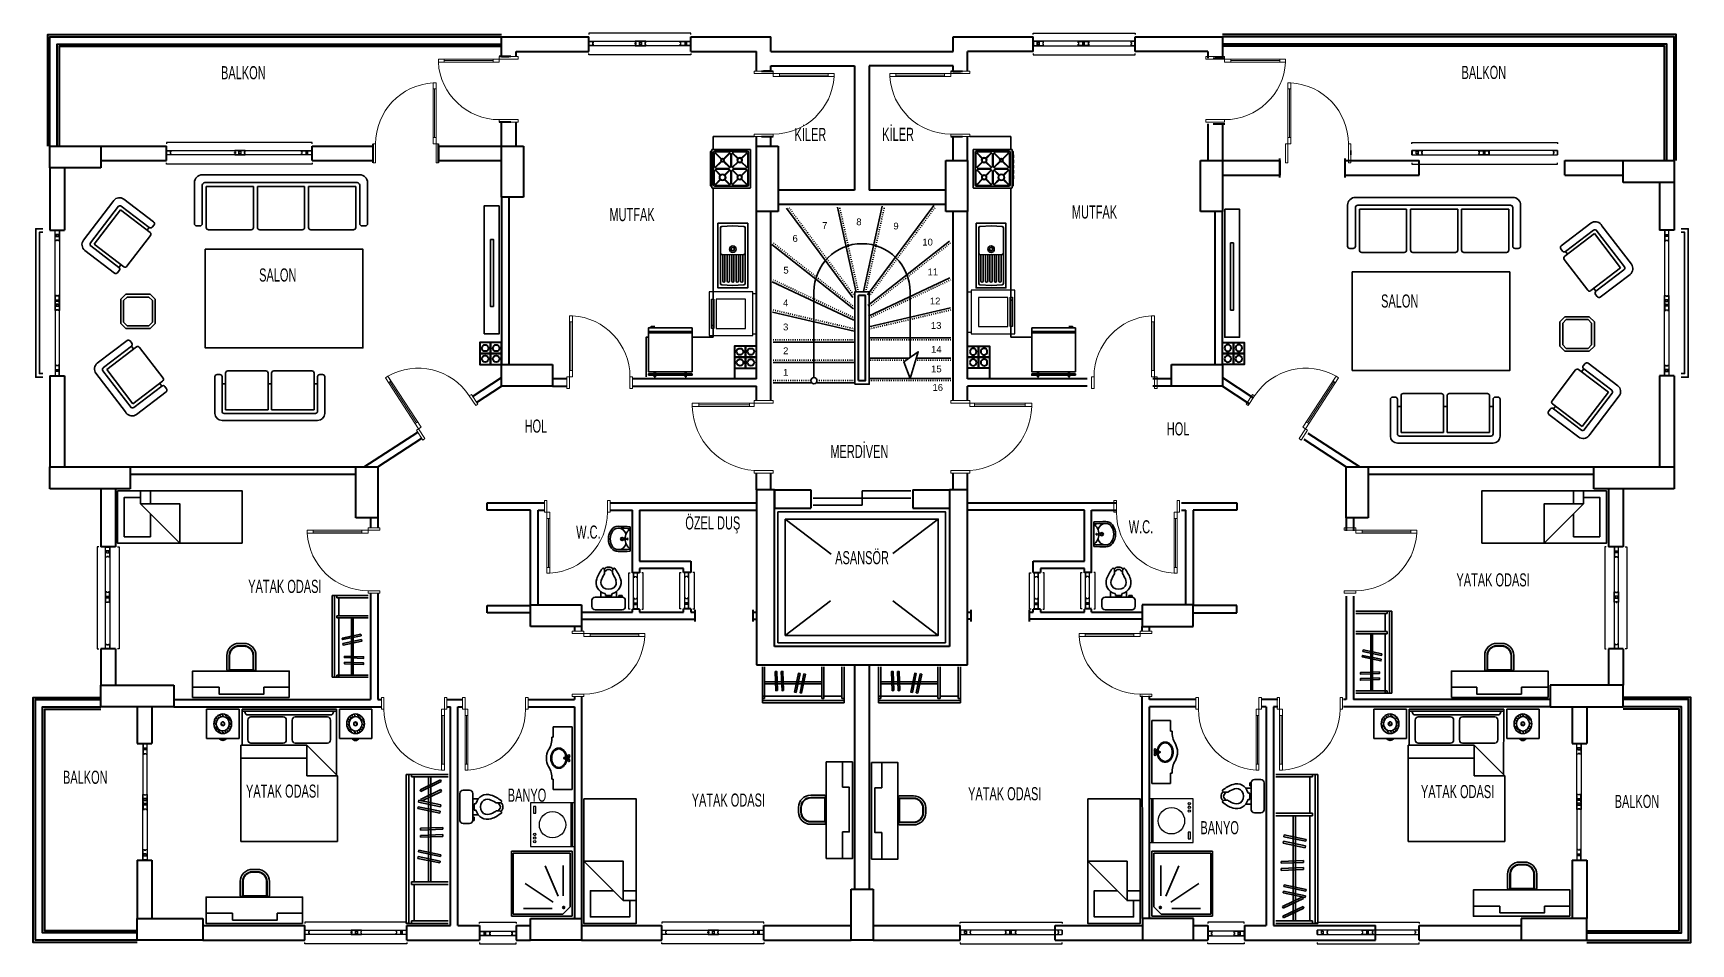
# Model space of a CAD drawing. Header units: millimetres. Extents: x 38 to 2313, y 33 to 1283.
import ezdxf

# ---------------------------------------------------------------- set-up
doc = ezdxf.new("R2010")
doc.units = ezdxf.units.MM
doc.linetypes.add('ACAD_ISO03W100', pattern=[30, 12, -18])
doc.layers.add('14_ISLAK_MEKAN_TEFRİŞ', color=134, linetype='Continuous')
for name, color, linetype, lineweight in [('duvar_40', 45, 'Continuous', 40), ('MERD_30', 31, 'Continuous', 30), ('PENC_25', 74, 'Continuous', 25), ('TEF', 145, 'Continuous', 30), ('yazı', 253, 'Continuous', 20)]:
    doc.layers.add(name, color=color, linetype=linetype, lineweight=lineweight)
doc.styles.add('ARIAL', font='Arial')
doc.styles.add('Kapı-pencere', font='Arial')

msp = doc.modelspace()

# ---------------------------------------------------------------- texts
at = {"layer": 'MERD_30', "style": 'Kapı-pencere'}
for s, p in [('8', (1167.389567, 1019.642805, 0.006826)), ('6', (1079.867315, 996.818623, 0.006826)), ('7', (1120.502546, 1014.597475, 0.006826)), ('9', (1218.363942, 1013.876702, 0.006826)), ('10', (1258.037313, 991.773211, 0.006826)), ('5', (1067.362932, 953.286243, 0.006826)), ('11', (1265.250762, 950.929945, 0.006826)), ('4', (1066.900958, 908.358534, 0.007043)), ('12', (1268.383879, 910.989416, 0.006826)), ('3', (1066.900958, 875.309662, 0.006946)), ('13', (1269.826568, 877.353718, 0.006826)), ('14', (1270.074706, 844.610798, 0.006826)), ('15', (1270.074706, 817.702289, 0.006826)), ('16', (1271.998226, 792.235244, 0.006826))]:
    msp.add_text(s, height=9.333333, rotation=360, dxfattribs=at).set_placement(p)
for s, p in [('2', (1066.900958, 842.597987)), ('1', (1066.900958, 812.985206))]:
    msp.add_text(s, height=9.333333, dxfattribs=at).set_placement(p)
at = {"layer": 'yazı', "style": 'ARIAL', "width": 0.6}
for s, p in [('BALKON', (295.445316, 1220.071577)), ('BALKON', (1998.273603, 1220.492856)), ('KİLER', (1082.599575, 1135.205915)), ('KİLER', (1202.999887, 1135.513212)), ('MUTFAK', (1463.401783, 1028.854859)), ('MUTFAK', (828.604715, 1025.29863)), ('SALON', (347.701556, 942.361049)), ('SALON', (1887.805103, 906.640972)), ('HOL', (712.114936, 734.84963)), ('HOL', (1593.66304, 731.026786)), ('MERDİVEN', (1131.832809, 700.072282)), ('ÖZEL DUŞ', (932.705709, 601.924318)), ('W.C.', (1541.437337, 596.570896)), ('W.C.', (782.865016, 589.344977)), ('ASANSÖR', (1138.46184, 554.233501)), ('YATAK ODASI', (332.728944, 514.767504)), ('YATAK ODASI', (1991.237512, 523.695204)), ('BALKON', (78.46442, 252.665921)), ('YATAK ODASI', (329.650337, 233.63387)), ('YATAK ODASI', (1942.499436, 232.990617)), ('BANYO', (689.008849, 228.066954, -1352.257988)), ('YATAK ODASI', (941.470678, 221.345897)), ('YATAK ODASI', (1320.892889, 230.027773)), ('BALKON', (2208.463724, 219.523179)), ('BANYO', (1639.79469, 183.452005))]:
    msp.add_text(s, height=18, dxfattribs=at).set_placement(p)

# ---------------------------------------------------------------- blocks, each defined once
blk = doc.blocks.new('1')
at = {"layer": 'duvar_40', "linetype": 'ByBlock', "elevation": -433.172157, "flags": 128}
for points in [[(410.504434, 37.91508), (410.504434, 57.91508)], [(550.504434, 37.91508), (550.504434, 57.91508)]]:
    blk.add_lwpolyline(points, dxfattribs=at)
at = {"layer": 'PENC_25'}
for p, q in [((416.479657, 51.706598, -433.172157), (535.965435, 51.706598, -433.172157)), ((535.965435, 45.706595, -433.172157), (416.479657, 45.706595, -433.172157))]:
    blk.add_line(p, q, dxfattribs=at)
at = {"layer": 'PENC_25', "elevation": -433.172157, "flags": 128}
for points in [[(550.504434, 60.91508), (550.504434, 62.91508), (410.504434, 62.91508), (410.504434, 60.91508)], [(550.504434, 34.91508), (550.504434, 32.998113), (410.504434, 32.998113), (410.504434, 34.91508)]]:
    blk.add_lwpolyline(points, dxfattribs=at)
for points in [[(410.504434, 51.706598), (410.504434, 45.706595), (410.504434, 45.706595)], [(416.479657, 45.706595), (410.504434, 45.706595), (410.504434, 51.706598), (416.479657, 51.706598), (416.479657, 49.706597), (415.779657, 49.706597), (415.779657, 47.706597), (416.479657, 47.706597)], [(416.279657, 45.906595), (410.679654, 45.906595), (410.679654, 51.506598), (416.279657, 51.506598), (416.279657, 49.906597), (415.579657, 49.906597), (415.579657, 47.506597), (416.279657, 47.506597)], [(473.941786, 49.206597), (474.841786, 49.206597), (474.841786, 48.206597), (473.941786, 48.206597)], [(474.141786, 45.706595), (482.141789, 45.706595), (482.141789, 47.206597), (480.141788, 47.206597), (480.141788, 51.706598), (474.141786, 51.706598), (474.141786, 49.706597), (474.841786, 49.706597), (474.841786, 47.706597), (474.141786, 47.706597)], [(474.341786, 45.906595), (481.941789, 45.906595), (481.941789, 47.006597), (479.941788, 47.006597), (479.941788, 51.506598), (474.341786, 51.506598), (474.341786, 49.906597), (475.041786, 49.906597), (475.041786, 47.506597), (474.341786, 47.506597)], [(488.441792, 51.706598), (480.441788, 51.706598), (480.441788, 50.206597), (482.441789, 50.206597), (482.441789, 45.706595), (488.441792, 45.706595), (488.441792, 47.706597), (487.741792, 47.706597), (487.741792, 49.706597), (488.441792, 49.706597)], [(488.241792, 51.506598), (480.641788, 51.506598), (480.641788, 50.406597), (482.641789, 50.406597), (482.641789, 45.906595), (488.241792, 45.906595), (488.241792, 47.506597), (487.541792, 47.506597), (487.541792, 49.906597), (488.241792, 49.906597)], [(535.965435, 51.706598), (544.179652, 51.706598), (544.179652, 50.206597), (542.179651, 50.206597), (542.179651, 45.706595), (535.965435, 45.706595), (535.965435, 47.706597), (536.665435, 47.706597), (536.665435, 49.706597), (535.965435, 49.706597)], [(536.165435, 51.506598), (543.979652, 51.506598), (543.979652, 50.406597), (541.979651, 50.406597), (541.979651, 45.906595), (536.165435, 45.906595), (536.165435, 47.506597), (536.865435, 47.506597), (536.865435, 49.906597), (536.165435, 49.906597)], [(550.504434, 45.706595), (542.479651, 45.706595), (542.479651, 47.206597), (544.479652, 47.206597), (544.479652, 51.706598), (550.504434, 51.706598), (550.504434, 48.706597)], [(550.079654, 45.906595), (542.679651, 45.906595), (542.679651, 47.006597), (544.679652, 47.006597), (544.679652, 51.506598), (550.079654, 51.506598), (550.079654, 49.906597), (550.079654, 47.506597)], [(550.504434, 51.706598), (550.504434, 45.706595)]]:
    blk.add_lwpolyline(points, close=True, dxfattribs=at)
blk = doc.blocks.new('2')
at = {"layer": 'duvar_40', "linetype": 'ByBlock', "elevation": -102.690046, "flags": 128}
for points in [[(650.420829, 57.91508), (650.420829, 37.91508)], [(700.420829, 57.91508), (700.420829, 37.91508)]]:
    blk.add_lwpolyline(points, dxfattribs=at)
at = {"layer": 'PENC_25'}
for p, q in [((664.959828, 50.123565, -102.690046), (694.445606, 50.123565, -102.690046)), ((694.445606, 44.123562, -102.690046), (664.959828, 44.123562, -102.690046))]:
    blk.add_line(p, q, dxfattribs=at)
at = {"layer": 'PENC_25', "elevation": -102.690046, "flags": 128}
for points in [[(650.420829, 60.91508), (650.420829, 62.832047), (700.420829, 62.832047), (700.420829, 60.91508)], [(650.420829, 34.91508), (650.420829, 32.91508), (700.420829, 32.91508), (700.420829, 34.91508)]]:
    blk.add_lwpolyline(points, dxfattribs=at)
for points in [[(650.420829, 44.123562), (650.420829, 50.123565)], [(650.420829, 50.123565), (658.445612, 50.123565), (658.445612, 48.623564), (656.445611, 48.623564), (656.445611, 44.123562), (650.420829, 44.123562), (650.420829, 47.123564)], [(650.845609, 49.923565), (658.245612, 49.923565), (658.245612, 48.823564), (656.245611, 48.823564), (656.245611, 44.323562), (650.845609, 44.323562), (650.845609, 45.923564), (650.845609, 48.323564)], [(664.959828, 44.123562), (656.745611, 44.123562), (656.745611, 45.623564), (658.745612, 45.623564), (658.745612, 50.123565), (664.959828, 50.123565), (664.959828, 48.123564), (664.259828, 48.123564), (664.259828, 46.123564), (664.959828, 46.123564)], [(664.759828, 44.323562), (656.945611, 44.323562), (656.945611, 45.423564), (658.945612, 45.423564), (658.945612, 49.923565), (664.759828, 49.923565), (664.759828, 48.323564), (664.059828, 48.323564), (664.059828, 45.923564), (664.759828, 45.923564)], [(694.445606, 50.123565), (700.420829, 50.123565), (700.420829, 44.123562), (694.445606, 44.123562), (694.445606, 46.123564), (695.145606, 46.123564), (695.145606, 48.123564), (694.445606, 48.123564)], [(694.645606, 49.923565), (700.245609, 49.923565), (700.245609, 44.323562), (694.645606, 44.323562), (694.645606, 45.923564), (695.345606, 45.923564), (695.345606, 48.323564), (694.645606, 48.323564)], [(700.420829, 44.123562), (700.420829, 50.123565), (700.420829, 50.123565)]]:
    blk.add_lwpolyline(points, close=True, dxfattribs=at)
blk = doc.blocks.new('3')
at = {"layer": 'duvar_40', "linetype": 'ByBlock', "flags": 128}
for points in [[(900.420829, 37.915077), (900.420829, 57.915077)], [(1040.420829, 37.915077), (1040.420829, 57.915077)]]:
    blk.add_lwpolyline(points, dxfattribs=at)
at = {"layer": 'PENC_25'}
for p, q in [((906.396052, 51.706595), (1025.881829, 51.706595)), ((1025.881829, 45.706592), (906.396052, 45.706592))]:
    blk.add_line(p, q, dxfattribs=at)
at = {"layer": 'PENC_25', "flags": 128}
for points in [[(1040.420829, 60.915077), (1040.420829, 62.915077), (900.420829, 62.915077), (900.420829, 60.915077)], [(1040.420829, 34.915077), (1040.420829, 32.99811), (900.420829, 32.99811), (900.420829, 34.915077)]]:
    blk.add_lwpolyline(points, dxfattribs=at)
for points in [[(900.420829, 51.706595), (900.420829, 45.706592), (900.420829, 45.706592)], [(906.396052, 45.706592), (900.420829, 45.706592), (900.420829, 51.706595), (906.396052, 51.706595), (906.396052, 49.706594), (905.696052, 49.706594), (905.696052, 47.706594), (906.396052, 47.706594)], [(906.196052, 45.906592), (900.596048, 45.906592), (900.596048, 51.506595), (906.196052, 51.506595), (906.196052, 49.906594), (905.496052, 49.906594), (905.496052, 47.506594), (906.196052, 47.506594)], [(963.858181, 49.206594), (964.758181, 49.206594), (964.758181, 48.206594), (963.858181, 48.206594)], [(964.058181, 45.706592), (972.058184, 45.706592), (972.058184, 47.206594), (970.058183, 47.206594), (970.058183, 51.706595), (964.058181, 51.706595), (964.058181, 49.706594), (964.758181, 49.706594), (964.758181, 47.706594), (964.058181, 47.706594)], [(964.258181, 45.906592), (971.858184, 45.906592), (971.858184, 47.006594), (969.858183, 47.006594), (969.858183, 51.506595), (964.258181, 51.506595), (964.258181, 49.906594), (964.958181, 49.906594), (964.958181, 47.506594), (964.258181, 47.506594)], [(978.358186, 51.706595), (970.358183, 51.706595), (970.358183, 50.206594), (972.358184, 50.206594), (972.358184, 45.706592), (978.358186, 45.706592), (978.358186, 47.706594), (977.658186, 47.706594), (977.658186, 49.706594), (978.358186, 49.706594)], [(978.158186, 51.506595), (970.558183, 51.506595), (970.558183, 50.406594), (972.558184, 50.406594), (972.558184, 45.906592), (978.158186, 45.906592), (978.158186, 47.506594), (977.458186, 47.506594), (977.458186, 49.906594), (978.158186, 49.906594)], [(1025.881829, 51.706595), (1034.096047, 51.706595), (1034.096047, 50.206594), (1032.096046, 50.206594), (1032.096046, 45.706592), (1025.881829, 45.706592), (1025.881829, 47.706594), (1026.581829, 47.706594), (1026.581829, 49.706594), (1025.881829, 49.706594)], [(1026.081829, 51.506595), (1033.896047, 51.506595), (1033.896047, 50.406594), (1031.896046, 50.406594), (1031.896046, 45.906592), (1026.081829, 45.906592), (1026.081829, 47.506594), (1026.781829, 47.506594), (1026.781829, 49.906594), (1026.081829, 49.906594)], [(1040.420829, 45.706592), (1032.396046, 45.706592), (1032.396046, 47.206594), (1034.396047, 47.206594), (1034.396047, 51.706595), (1040.420829, 51.706595), (1040.420829, 48.706594)], [(1039.996049, 45.906592), (1032.596046, 45.906592), (1032.596046, 47.006594), (1034.596047, 47.006594), (1034.596047, 51.506595), (1039.996049, 51.506595), (1039.996049, 49.906594), (1039.996049, 47.506594)], [(1040.420829, 51.706595), (1040.420829, 45.706592)]]:
    blk.add_lwpolyline(points, close=True, dxfattribs=at)
blk = doc.blocks.new('4')
at = {"layer": 'duvar_40', "linetype": 'ByBlock', "flags": 128}
for points in [[(1310.090855, 37.915077), (1310.090855, 57.915077)], [(1440.402422, 37.915077), (1440.402422, 57.915077)]]:
    blk.add_lwpolyline(points, dxfattribs=at)
at = {"layer": 'PENC_25'}
for p, q in [((1444.115632, 51.706595), (1324.629854, 51.706595)), ((1324.629854, 45.706592), (1444.115632, 45.706592))]:
    blk.add_line(p, q, dxfattribs=at)
at = {"layer": 'PENC_25', "flags": 128}
for points in [[(1310.090855, 60.915077), (1310.090855, 62.915077), (1450.090855, 62.915077), (1450.090855, 60.915077)], [(1310.090855, 34.915077), (1310.090855, 32.99811), (1450.090855, 32.99811), (1450.090855, 34.915077)]]:
    blk.add_lwpolyline(points, dxfattribs=at)
for points in [[(1310.090855, 51.706595), (1310.090855, 45.706592)], [(1310.090855, 45.706592), (1318.115638, 45.706592), (1318.115638, 47.206594), (1316.115637, 47.206594), (1316.115637, 51.706595), (1310.090855, 51.706595), (1310.090855, 48.706594)], [(1310.515635, 45.906592), (1317.915638, 45.906592), (1317.915638, 47.006594), (1315.915637, 47.006594), (1315.915637, 51.506595), (1310.515635, 51.506595), (1310.515635, 49.906594), (1310.515635, 47.506594)], [(1324.629854, 51.706595), (1316.415637, 51.706595), (1316.415637, 50.206594), (1318.415638, 50.206594), (1318.415638, 45.706592), (1324.629854, 45.706592), (1324.629854, 47.706594), (1323.929854, 47.706594), (1323.929854, 49.706594), (1324.629854, 49.706594)], [(1324.429854, 51.506595), (1316.615637, 51.506595), (1316.615637, 50.406594), (1318.615638, 50.406594), (1318.615638, 45.906592), (1324.429854, 45.906592), (1324.429854, 47.506594), (1323.729854, 47.506594), (1323.729854, 49.906594), (1324.429854, 49.906594)], [(1372.153497, 51.706595), (1380.1535, 51.706595), (1380.1535, 50.206594), (1378.153499, 50.206594), (1378.153499, 45.706592), (1372.153497, 45.706592), (1372.153497, 47.706594), (1372.853497, 47.706594), (1372.853497, 49.706594), (1372.153497, 49.706594)], [(1372.353497, 51.506595), (1379.9535, 51.506595), (1379.9535, 50.406594), (1377.953499, 50.406594), (1377.953499, 45.906592), (1372.353497, 45.906592), (1372.353497, 47.506594), (1373.053497, 47.506594), (1373.053497, 49.906594), (1372.353497, 49.906594)], [(1386.453503, 45.706592), (1378.453499, 45.706592), (1378.453499, 47.206594), (1380.4535, 47.206594), (1380.4535, 51.706595), (1386.453503, 51.706595), (1386.453503, 49.706594), (1385.753503, 49.706594), (1385.753503, 47.706594), (1386.453503, 47.706594)], [(1386.253503, 45.906592), (1378.653499, 45.906592), (1378.653499, 47.006594), (1380.6535, 47.006594), (1380.6535, 51.506595), (1386.253503, 51.506595), (1386.253503, 49.906594), (1385.553503, 49.906594), (1385.553503, 47.506594), (1386.253503, 47.506594)], [(1386.653503, 49.206594), (1385.753503, 49.206594), (1385.753503, 48.206594), (1386.653503, 48.206594)], [(1444.115632, 45.706592), (1450.090855, 45.706592), (1450.090855, 51.706595), (1444.115632, 51.706595), (1444.115632, 49.706594), (1444.815632, 49.706594), (1444.815632, 47.706594), (1444.115632, 47.706594)], [(1444.315632, 45.906592), (1449.915635, 45.906592), (1449.915635, 51.506595), (1444.315632, 51.506595), (1444.315632, 49.906594), (1445.015632, 49.906594), (1445.015632, 47.506594), (1444.315632, 47.506594)], [(1450.090855, 51.706595), (1450.090855, 45.706592), (1450.090855, 45.706592)]]:
    blk.add_lwpolyline(points, close=True, dxfattribs=at)
blk = doc.blocks.new('5')
at = {"layer": 'duvar_40', "linetype": 'ByBlock', "elevation": -0.000001, "flags": 128}
for points in [[(1650.104166, 57.915075), (1650.104166, 37.915075)], [(1700.104166, 57.915075), (1700.104166, 37.915075)]]:
    blk.add_lwpolyline(points, dxfattribs=at)
at = {"layer": 'PENC_25'}
for p, q in [((1685.551855, 50.123565, -102.690046), (1656.066078, 50.123565, -102.690046)), ((1656.066078, 44.123562, -102.690046), (1685.551855, 44.123562, -102.690046))]:
    blk.add_line(p, q, dxfattribs=at)
at = {"layer": 'PENC_25', "elevation": -102.690046, "flags": 128}
for points in [[(1700.090855, 60.91508), (1700.090855, 62.832047), (1650.090855, 62.832047), (1650.090855, 60.91508)], [(1700.090855, 34.91508), (1700.090855, 32.91508), (1650.090855, 32.91508), (1650.090855, 34.91508)]]:
    blk.add_lwpolyline(points, dxfattribs=at)
for points in [[(1650.090855, 44.123562), (1650.090855, 50.123565), (1650.090855, 50.123565)], [(1656.066078, 50.123565), (1650.090855, 50.123565), (1650.090855, 44.123562), (1656.066078, 44.123562), (1656.066078, 46.123564), (1655.366078, 46.123564), (1655.366078, 48.123564), (1656.066078, 48.123564)], [(1655.866078, 49.923565), (1650.266074, 49.923565), (1650.266074, 44.323562), (1655.866078, 44.323562), (1655.866078, 45.923564), (1655.166078, 45.923564), (1655.166078, 48.323564), (1655.866078, 48.323564)], [(1685.551855, 44.123562), (1693.766073, 44.123562), (1693.766073, 45.623564), (1691.766072, 45.623564), (1691.766072, 50.123565), (1685.551855, 50.123565), (1685.551855, 48.123564), (1686.251855, 48.123564), (1686.251855, 46.123564), (1685.551855, 46.123564)], [(1685.751855, 44.323562), (1693.566073, 44.323562), (1693.566073, 45.423564), (1691.566072, 45.423564), (1691.566072, 49.923565), (1685.751855, 49.923565), (1685.751855, 48.323564), (1686.451855, 48.323564), (1686.451855, 45.923564), (1685.751855, 45.923564)], [(1700.090855, 50.123565), (1692.066072, 50.123565), (1692.066072, 48.623564), (1694.066073, 48.623564), (1694.066073, 44.123562), (1700.090855, 44.123562), (1700.090855, 47.123564)], [(1699.666075, 49.923565), (1692.266072, 49.923565), (1692.266072, 48.823564), (1694.266073, 48.823564), (1694.266073, 44.323562), (1699.666075, 44.323562), (1699.666075, 45.923564), (1699.666075, 48.323564)], [(1700.090855, 44.123562), (1700.090855, 50.123565)]]:
    blk.add_lwpolyline(points, close=True, dxfattribs=at)
blk = doc.blocks.new('6')
at = {"layer": 'duvar_40', "linetype": 'ByBlock', "flags": 128}
for points in [[(1880.104278, 37.915051), (1880.104278, 57.915051)], [(1940.00725, 37.915051), (1940.00725, 57.915051)]]:
    blk.add_lwpolyline(points, dxfattribs=at)
at = {"layer": 'PENC_25'}
for p, q in [((1934.032027, 51.706598, -433.172157), (1814.546249, 51.706598, -433.172157)), ((1814.546249, 45.706595, -433.172157), (1934.032027, 45.706595, -433.172157))]:
    blk.add_line(p, q, dxfattribs=at)
at = {"layer": 'PENC_25', "elevation": -433.172157, "flags": 128}
for points in [[(1800.00725, 60.91508), (1800.00725, 62.91508), (1940.00725, 62.91508), (1940.00725, 60.91508)], [(1800.00725, 34.91508), (1800.00725, 32.998113), (1940.00725, 32.998113), (1940.00725, 34.91508)]]:
    blk.add_lwpolyline(points, dxfattribs=at)
for points in [[(1800.00725, 51.706598), (1800.00725, 45.706595)], [(1800.00725, 45.706595), (1808.032033, 45.706595), (1808.032033, 47.206597), (1806.032032, 47.206597), (1806.032032, 51.706598), (1800.00725, 51.706598), (1800.00725, 48.706597)], [(1800.432029, 45.906595), (1807.832033, 45.906595), (1807.832033, 47.006597), (1805.832032, 47.006597), (1805.832032, 51.506598), (1800.432029, 51.506598), (1800.432029, 49.906597), (1800.432029, 47.506597)], [(1814.546249, 51.706598), (1806.332032, 51.706598), (1806.332032, 50.206597), (1808.332033, 50.206597), (1808.332033, 45.706595), (1814.546249, 45.706595), (1814.546249, 47.706597), (1813.846249, 47.706597), (1813.846249, 49.706597), (1814.546249, 49.706597)], [(1814.346249, 51.506598), (1806.532032, 51.506598), (1806.532032, 50.406597), (1808.532033, 50.406597), (1808.532033, 45.906595), (1814.346249, 45.906595), (1814.346249, 47.506597), (1813.646249, 47.506597), (1813.646249, 49.906597), (1814.346249, 49.906597)], [(1862.069892, 51.706598), (1870.069895, 51.706598), (1870.069895, 50.206597), (1868.069894, 50.206597), (1868.069894, 45.706595), (1862.069892, 45.706595), (1862.069892, 47.706597), (1862.769892, 47.706597), (1862.769892, 49.706597), (1862.069892, 49.706597)], [(1862.269892, 51.506598), (1869.869895, 51.506598), (1869.869895, 50.406597), (1867.869894, 50.406597), (1867.869894, 45.906595), (1862.269892, 45.906595), (1862.269892, 47.506597), (1862.969892, 47.506597), (1862.969892, 49.906597), (1862.269892, 49.906597)], [(1876.369897, 45.706595), (1868.369894, 45.706595), (1868.369894, 47.206597), (1870.369895, 47.206597), (1870.369895, 51.706598), (1876.369897, 51.706598), (1876.369897, 49.706597), (1875.669897, 49.706597), (1875.669897, 47.706597), (1876.369897, 47.706597)], [(1876.169897, 45.906595), (1868.569894, 45.906595), (1868.569894, 47.006597), (1870.569895, 47.006597), (1870.569895, 51.506598), (1876.169897, 51.506598), (1876.169897, 49.906597), (1875.469897, 49.906597), (1875.469897, 47.506597), (1876.169897, 47.506597)], [(1876.569897, 49.206597), (1875.669897, 49.206597), (1875.669897, 48.206597), (1876.569897, 48.206597)], [(1934.032027, 45.706595), (1940.00725, 45.706595), (1940.00725, 51.706598), (1934.032027, 51.706598), (1934.032027, 49.706597), (1934.732027, 49.706597), (1934.732027, 47.706597), (1934.032027, 47.706597)], [(1934.232027, 45.906595), (1939.83203, 45.906595), (1939.83203, 51.506598), (1934.232027, 51.506598), (1934.232027, 49.906597), (1934.932027, 49.906597), (1934.932027, 47.506597), (1934.232027, 47.506597)], [(1940.00725, 51.706598), (1940.00725, 45.706595), (1940.00725, 45.706595)]]:
    blk.add_lwpolyline(points, close=True, dxfattribs=at)
blk = doc.blocks.new('7')
at = {"layer": 'TEF', "flags": 128}
for points in [[(1673.104278, 1041.54681), (1673.104278, 865.743302), (1693.679467, 865.743302), (1693.679467, 1041.54681)], [(1685.231583, 995.357895), (1685.231583, 903.250864), (1681.175657, 903.250864), (1681.175657, 995.357895)]]:
    blk.add_lwpolyline(points, close=True, dxfattribs=at)
blk = doc.blocks.new('8')
at = {"layer": 'TEF', "flags": 128}
for points in [[(677.407814, 1046.449087), (677.407814, 870.645579), (656.832625, 870.645579), (656.832625, 1046.449087)], [(665.280509, 1000.260172), (665.280509, 908.153141), (669.336435, 908.153141), (669.336435, 1000.260172)]]:
    blk.add_lwpolyline(points, close=True, dxfattribs=at)
blk = doc.blocks.new('9')
at = {"layer": 'duvar_40', "linetype": 'ByBlock', "flags": 128}
for points in [[(870.061633, 542.431458), (860.061633, 542.431458)], [(870.061633, 492.431458), (860.061633, 492.431458)]]:
    blk.add_lwpolyline(points, dxfattribs=at)
at = {"layer": 'PENC_25'}
for p, q in [((861.270115, 536.456235), (861.270115, 506.970457)), ((867.270118, 506.970457), (867.270118, 536.456235))]:
    blk.add_line(p, q, dxfattribs=at)
at = {"layer": 'PENC_25', "flags": 128}
for points in [[(857.061633, 492.431458), (855.061633, 492.431458), (855.061633, 542.431458), (857.061633, 542.431458)], [(873.061633, 492.431458), (874.9786, 492.431458), (874.9786, 542.431458), (873.061633, 542.431458)]]:
    blk.add_lwpolyline(points, dxfattribs=at)
for points in [[(861.270115, 542.431458), (867.270118, 542.431458), (867.270118, 542.431458)], [(867.270118, 536.456235), (867.270118, 542.431458), (861.270115, 542.431458), (861.270115, 536.456235), (863.270117, 536.456235), (863.270117, 537.156235), (865.270117, 537.156235), (865.270117, 536.456235)], [(867.070118, 536.656235), (867.070118, 542.256238), (861.470115, 542.256238), (861.470115, 536.656235), (863.070117, 536.656235), (863.070117, 537.356235), (865.470117, 537.356235), (865.470117, 536.656235)], [(861.270115, 506.970457), (861.270115, 498.75624), (862.770117, 498.75624), (862.770117, 500.756241), (867.270118, 500.756241), (867.270118, 506.970457), (865.270117, 506.970457), (865.270117, 506.270457), (863.270117, 506.270457), (863.270117, 506.970457)], [(861.470115, 506.770457), (861.470115, 498.95624), (862.570117, 498.95624), (862.570117, 500.956241), (867.070118, 500.956241), (867.070118, 506.770457), (865.470117, 506.770457), (865.470117, 506.070457), (863.070117, 506.070457), (863.070117, 506.770457)], [(867.270118, 492.431458), (867.270118, 500.456241), (865.770117, 500.456241), (865.770117, 498.45624), (861.270115, 498.45624), (861.270115, 492.431458), (864.270117, 492.431458)], [(861.270115, 492.431458), (867.270118, 492.431458)], [(867.070118, 492.856238), (867.070118, 500.256241), (865.970117, 500.256241), (865.970117, 498.25624), (861.470115, 498.25624), (861.470115, 492.856238), (863.070117, 492.856238), (865.470117, 492.856238)]]:
    blk.add_lwpolyline(points, close=True, dxfattribs=at)
blk = doc.blocks.new('10')
at = {"layer": 'duvar_40', "linetype": 'ByBlock', "flags": 128}
for points in [[(940.247626, 542.885719), (930.247626, 542.885719)], [(940.247626, 492.885719), (930.247626, 492.885719)]]:
    blk.add_lwpolyline(points, dxfattribs=at)
at = {"layer": 'PENC_25'}
for p, q in [((931.456108, 536.910496), (931.456108, 507.424718)), ((937.456111, 507.424718), (937.456111, 536.910496))]:
    blk.add_line(p, q, dxfattribs=at)
at = {"layer": 'PENC_25', "flags": 128}
for points in [[(927.247626, 492.885719), (925.247626, 492.885719), (925.247626, 542.885719), (927.247626, 542.885719)], [(943.247626, 492.885719), (945.164593, 492.885719), (945.164593, 542.885719), (943.247626, 542.885719)]]:
    blk.add_lwpolyline(points, dxfattribs=at)
for points in [[(931.456108, 542.885719), (937.456111, 542.885719), (937.456111, 542.885719)], [(937.456111, 536.910496), (937.456111, 542.885719), (931.456108, 542.885719), (931.456108, 536.910496), (933.456109, 536.910496), (933.456109, 537.610496), (935.456109, 537.610496), (935.456109, 536.910496)], [(937.256111, 537.110496), (937.256111, 542.710499), (931.656108, 542.710499), (931.656108, 537.110496), (933.256109, 537.110496), (933.256109, 537.810496), (935.656109, 537.810496), (935.656109, 537.110496)], [(931.456108, 507.424718), (931.456108, 499.210501), (932.956109, 499.210501), (932.956109, 501.210502), (937.456111, 501.210502), (937.456111, 507.424718), (935.456109, 507.424718), (935.456109, 506.724718), (933.456109, 506.724718), (933.456109, 507.424718)], [(937.456111, 492.885719), (937.456111, 500.910502), (935.956109, 500.910502), (935.956109, 498.910501), (931.456108, 498.910501), (931.456108, 492.885719), (934.456109, 492.885719)], [(931.656108, 507.224718), (931.656108, 499.410501), (932.756109, 499.410501), (932.756109, 501.410502), (937.256111, 501.410502), (937.256111, 507.224718), (935.656109, 507.224718), (935.656109, 506.524718), (933.256109, 506.524718), (933.256109, 507.224718)], [(937.256111, 493.310499), (937.256111, 500.710502), (936.156109, 500.710502), (936.156109, 498.710501), (931.656108, 498.710501), (931.656108, 493.310499), (933.256109, 493.310499), (935.656109, 493.310499)], [(931.456108, 492.885719), (937.456111, 492.885719)]]:
    blk.add_lwpolyline(points, close=True, dxfattribs=at)
blk = doc.blocks.new('bb11')
at = {"layer": '14_ISLAK_MEKAN_TEFRİŞ'}
for p, q in [((1053.819165, -291.899922), (993.819165, -291.899922)), ((993.819165, -291.899922), (993.819165, -351.899922)), ((1053.819165, -351.899922), (1053.819165, -291.899922)), ((1043.819165, -301.899922), (1003.819165, -301.899922)), ((1003.819165, -301.899922), (1003.819165, -341.899922)), ((1043.819165, -341.899922), (1043.819165, -301.899922)), ((993.819165, -351.899922), (1053.819165, -351.899922)), ((996.359176, -351.899922), (996.359176, -356.899922)), ((996.359176, -356.899922), (1046.359176, -356.899922)), ((1003.819165, -341.899922), (1043.819165, -341.899922)), ((1046.359176, -356.899922), (1051.359176, -356.899922))]:
    blk.add_line(p, q, dxfattribs=at)
at = {"layer": '14_ISLAK_MEKAN_TEFRİŞ', "flags": 128}
for points in [[(1003.591032, -295.395742), (1007.584748, -295.395742), (1007.584748, -298.404103), (1003.591032, -298.404103)], [(1007.584748, -295.395742), (1043.819165, -295.395742), (1043.819165, -298.404103), (1007.584748, -298.404103)]]:
    blk.add_lwpolyline(points, close=True, dxfattribs=at)
blk.add_lwpolyline([(1051.359176, -356.899922), (1051.359176, -351.899922)], dxfattribs=at)
blk = doc.blocks.new('cc14')
at = {"layer": '14_ISLAK_MEKAN_TEFRİŞ'}
for p, q in [((1312.02566, -368.612928), (1252.02566, -368.612928)), ((1252.02566, -368.612928), (1252.02566, -428.612928)), ((1312.02566, -428.612928), (1312.02566, -368.612928)), ((1252.02566, -428.612928), (1312.02566, -428.612928))]:
    blk.add_line(p, q, dxfattribs=at)
at = {"layer": '14_ISLAK_MEKAN_TEFRİŞ', "flags": 128}
blk.add_lwpolyline([(1306.876657, -372.507007), (1297.776631, -372.507007), (1297.776631, -375.879618), (1306.876657, -375.879618)], close=True, dxfattribs=at)
for points in [[(1312.02566, -423.612928), (1252.02566, -423.612928)], [(1252.02566, -426.112928), (1312.02566, -426.112928)]]:
    blk.add_lwpolyline(points, dxfattribs=at)
at = {"layer": '14_ISLAK_MEKAN_TEFRİŞ'}
for centre, radius in [((1258.654965, -374.193312), 1.686306), ((1263.654965, -374.193312), 1.686306), ((1282.02566, -398.612928), 18.080866), ((1268.654965, -374.193312), 1.686306)]:
    blk.add_circle(centre, radius, dxfattribs=at)
blk = doc.blocks.new('ÖJKKÇNLŞFDDF')
at = {"layer": 'duvar_40', "ltscale": 20, "flags": 128}
blk.add_lwpolyline([(36100.401208, -8939.78028), (36100.401208, -8954.78028), (36115.401208, -8954.78028), (36115.401208, -8939.78028), (36100.401208, -8939.78028)], dxfattribs=at)
at = {"layer": 'duvar_40', "ltscale": 20}
blk.add_circle((36107.901208, -8947.28028), 4.53413, dxfattribs=at)
blk = doc.blocks.new('kapı1')
at = {"layer": 'PENC_25', "lineweight": 20}
for p, q in [((409057.772433, -107762.781971), (409054.420038, -107764.964045)), ((409172.611256, -107787.930277), (409169.700892, -107789.824633)), ((409169.700892, -107789.824633), (409178.429237, -107803.234292)), ((409181.339629, -107801.33998), (409172.611256, -107787.930277)), ((409178.429237, -107803.234292), (409181.339601, -107801.339937)), ((409100.092696, -107835.132535), (409097.182332, -107837.02689)), ((409108.821041, -107848.542194), (409100.092696, -107835.132535)), ((409097.182332, -107837.02689), (409105.910705, -107850.436593)), ((409105.910677, -107850.43655), (409108.821041, -107848.542194))]:
    blk.add_line(p, q, dxfattribs=at)
at = {"layer": 'PENC_25', "lineweight": 20, "flags": 128}
blk.add_lwpolyline([(409054.420038, -107764.964045), (409100.092696, -107835.132535), (409103.445091, -107832.950461), (409057.772433, -107762.781971), (409062.176095, -107769.54747), (409058.8237, -107771.729544), (409060.499898, -107770.638507), (409097.098218, -107826.865777), (409098.774416, -107825.77474), (409095.42202, -107827.956814)], dxfattribs=at)
at = {"layer": 'PENC_25', "lineweight": 20}
blk.add_arc((409099.460292, -107835.530742), 83.80209, 33.052369, 119.812649, dxfattribs=at)
blk = doc.blocks.new('kapı2')
at = {"layer": 'PENC_25', "lineweight": 20}
for p, q in [((409311.172926, -107679.866619), (409307.172926, -107679.866619)), ((409307.172926, -107763.590025), (409303.700347, -107763.590025)), ((409303.700347, -107763.590025), (409303.700347, -107779.590169)), ((409307.172926, -107779.590118), (409307.172926, -107763.590025)), ((409393.700347, -107763.590076), (409390.227769, -107763.590076)), ((409390.227769, -107763.590076), (409390.227769, -107779.590169)), ((409393.700347, -107779.590221), (409393.700347, -107763.590076)), ((409303.700347, -107779.590118), (409307.172926, -107779.590118)), ((409390.227769, -107779.590169), (409393.700347, -107779.590169))]:
    blk.add_line(p, q, dxfattribs=at)
at = {"layer": 'PENC_25', "lineweight": 20, "flags": 128}
blk.add_lwpolyline([(409307.172926, -107679.866619), (409307.172926, -107763.590025), (409311.172926, -107763.590025), (409311.172926, -107679.866619), (409311.172926, -107687.939055), (409307.172926, -107687.939055), (409309.172926, -107687.939055), (409309.172926, -107755.028122), (409311.172926, -107755.028122), (409307.172926, -107755.028122)], dxfattribs=at)
at = {"layer": 'PENC_25', "lineweight": 20}
blk.add_arc((409306.42568, -107763.578774), 83.80209, 359.992273, 86.752553, dxfattribs=at)
blk = doc.blocks.new('kapı3')
at = {"layer": 'PENC_25', "lineweight": 20}
for p, q in [((409127.153558, -107331.459671), (409127.153558, -107327.459671)), ((409210.876964, -107327.459671), (409210.876964, -107323.987092)), ((409210.876964, -107323.987092), (409236.877057, -107323.987092)), ((409236.877057, -107327.459671), (409210.876964, -107327.459671)), ((409236.877057, -107323.987092), (409236.877057, -107327.459671)), ((409210.877057, -107413.987092, -1352.257988), (409210.877057, -107410.514514, -1352.257988)), ((409210.877057, -107410.514514, -1352.257988), (409236.87715, -107410.514514, -1352.257988)), ((409236.87715, -107413.987092, -1352.257988), (409210.877057, -107413.987092, -1352.257988)), ((409236.87715, -107410.514514, -1352.257988), (409236.87715, -107413.987092, -1352.257988))]:
    blk.add_line(p, q, dxfattribs=at)
at = {"layer": 'PENC_25', "lineweight": 20, "flags": 128}
blk.add_lwpolyline([(409127.153558, -107327.459671), (409210.876964, -107327.459671), (409210.876964, -107331.459671), (409127.153558, -107331.459671), (409135.225994, -107331.459671), (409135.225994, -107327.459671), (409135.225994, -107329.459671), (409202.315061, -107329.459671), (409202.315061, -107331.459671), (409202.315061, -107327.459671)], dxfattribs=at)
at = {"layer": 'PENC_25', "lineweight": 20}
blk.add_arc((409210.865755, -107326.712425, -1352.257988), 83.80209, 183.247447, 270.007727, dxfattribs=at)
blk = doc.blocks.new('kapı4')
at = {"layer": 'PENC_25', "lineweight": 20}
for p, q in [((409120.081337, -107360.012231), (409124.081337, -107360.012231)), ((409037.553915, -107469.735925), (409037.553915, -107443.735781)), ((409037.553915, -107443.735781), (409041.026493, -107443.735781)), ((409041.026493, -107443.735781), (409041.026493, -107469.735874)), ((409124.081337, -107469.73573), (409124.081337, -107443.735636)), ((409124.081337, -107443.735636), (409127.553915, -107443.735636)), ((409127.553915, -107443.735636), (409127.553915, -107469.735781)), ((409041.026493, -107469.735874), (409037.553915, -107469.735874)), ((409127.553915, -107469.73573), (409124.081337, -107469.73573))]:
    blk.add_line(p, q, dxfattribs=at)
at = {"layer": 'PENC_25', "lineweight": 20, "flags": 128}
blk.add_lwpolyline([(409124.081337, -107360.012231), (409124.081337, -107443.735636), (409120.081337, -107443.735636), (409120.081337, -107360.012231), (409120.081337, -107368.084666), (409124.081337, -107368.084666), (409122.081337, -107368.084666), (409122.081337, -107435.173733), (409120.081337, -107435.173733), (409124.081337, -107435.173733)], dxfattribs=at)
at = {"layer": 'PENC_25', "flags": 128}
blk.add_lwpolyline([(409037.553915, -107452.944262), (409037.553915, -107458.944266), (409037.553915, -107458.944266)], close=True, dxfattribs=at)
at = {"layer": 'PENC_25', "lineweight": 20}
blk.add_arc((409124.828582, -107443.724479), 83.80209, 93.247447, 180.007727, dxfattribs=at)
blk = doc.blocks.new('kapı5')
at = {"layer": 'PENC_25', "lineweight": 20}
for p, q in [((409560.705341, -107795.961665), (409560.705341, -107799.820085)), ((409560.705341, -107795.961665), (409586.721362, -107795.961665)), ((409560.705341, -107799.820085), (409586.705358, -107799.820085)), ((409586.705358, -107799.820085), (409586.705358, -107795.961665)), ((409586.705376, -107892.103244), (409560.705358, -107892.103244)), ((409586.705376, -107892.103244), (409560.705358, -107892.103244)), ((409560.705358, -107892.103244), (409560.705358, -107895.961665)), ((409560.705358, -107895.961665), (409586.705376, -107895.961665)), ((409560.705358, -107895.961665), (409586.705376, -107895.961665)), ((409586.705376, -107895.961665), (409586.705376, -107892.103244)), ((409586.705376, -107895.961665), (409586.705376, -107892.103244))]:
    blk.add_line(p, q, dxfattribs=at)
at = {"layer": 'PENC_25', "lineweight": 20, "flags": 128}
for points in [[(409475.791018, -107799.820085), (409560.705341, -107799.820085), (409560.705341, -107804.26453), (409475.791018, -107804.26453), (409484.760391, -107804.26453), (409484.760391, -107799.820085), (409484.760391, -107802.042308), (409554.2344, -107802.042308), (409554.2344, -107804.26453), (409554.2344, -107799.820085)], [(409475.791018, -107799.820085), (409475.791018, -107804.26453)]]:
    blk.add_lwpolyline(points, dxfattribs=at)
at = {"layer": 'PENC_25', "lineweight": 20}
blk.add_arc((409566.262991, -107801.751152), 90.522859, 181.591029, 266.480123, dxfattribs=at)
blk = doc.blocks.new('kapı6')
at = {"layer": 'PENC_25', "lineweight": 20}
for p, q in [((409272.806571, -107949.590212), (409272.806571, -107933.590067)), ((409272.806571, -107933.590118), (409276.27915, -107933.590118)), ((409272.806571, -107949.590263), (409272.806571, -107933.590118)), ((409272.806571, -107933.590169), (409276.27915, -107933.590169)), ((409276.27915, -107949.590212), (409272.806571, -107949.590212)), ((409276.27915, -107949.590263), (409272.806571, -107949.590263)), ((409276.27915, -107933.590118), (409276.27915, -107949.590212)), ((409276.27915, -107933.590169), (409276.27915, -107949.590263)), ((409359.333993, -107949.590212), (409359.333993, -107933.590118)), ((409359.333993, -107933.590118), (409362.806571, -107933.590118)), ((409359.333993, -107949.590263), (409359.333993, -107933.590169)), ((409359.333993, -107933.590169), (409362.806571, -107933.590169)), ((409362.806571, -107949.590212), (409359.333993, -107949.590212)), ((409362.806571, -107949.590263), (409359.333993, -107949.590263)), ((409362.806571, -107933.590067), (409362.806571, -107949.590212)), ((409362.806571, -107933.590118), (409362.806571, -107949.590263)), ((409280.27915, -108033.313617), (409276.27915, -108033.313617)), ((409280.27915, -108033.313668), (409276.27915, -108033.313668))]:
    blk.add_line(p, q, dxfattribs=at)
at = {"layer": 'PENC_25', "lineweight": 20, "flags": 128}
for points in [[(409276.27915, -108033.313617), (409276.27915, -107949.590212), (409280.27915, -107949.590212), (409280.27915, -108033.313617), (409280.27915, -108025.241181), (409276.27915, -108025.241181), (409278.27915, -108025.241181), (409278.27915, -107958.152114), (409280.27915, -107958.152114), (409276.27915, -107958.152114)], [(409276.27915, -108033.313668), (409276.27915, -107949.590263), (409280.27915, -107949.590263), (409280.27915, -108033.313668), (409280.27915, -108025.241232), (409276.27915, -108025.241232), (409278.27915, -108025.241232), (409278.27915, -107958.152166), (409280.27915, -107958.152166), (409276.27915, -107958.152166)]]:
    blk.add_lwpolyline(points, dxfattribs=at)
at = {"layer": 'PENC_25', "lineweight": 20}
for centre in [(409275.531904, -107949.601513), (409275.531904, -107949.601565)]:
    blk.add_arc(centre, 83.80209, 273.247447, 0.007727, dxfattribs=at)
blk = doc.blocks.new('kapı7')
at = {"layer": 'PENC_25', "lineweight": 20}
for p, q in [((409030.876912, -107974.352343), (409030.876912, -107970.879764)), ((409030.876912, -107970.879764), (409046.877057, -107970.879764)), ((409046.877006, -107970.879764), (409046.877006, -107974.352343)), ((408947.153507, -107978.352343), (408947.153507, -107974.352343)), ((409046.877006, -107974.352343), (409030.876912, -107974.352343)), ((409030.876912, -108060.879764), (409030.876912, -108057.407186)), ((409030.876912, -108057.407186), (409046.877006, -108057.407186)), ((409046.877057, -108060.879764), (409030.876912, -108060.879764)), ((409046.877006, -108057.407186), (409046.877006, -108060.879764))]:
    blk.add_line(p, q, dxfattribs=at)
at = {"layer": 'PENC_25', "lineweight": 20, "flags": 128}
blk.add_lwpolyline([(408947.153507, -107974.352343), (409030.876912, -107974.352343), (409030.876912, -107978.352343), (408947.153507, -107978.352343), (408955.225943, -107978.352343), (408955.225943, -107974.352343), (408955.225943, -107976.352343), (409022.31501, -107976.352343), (409022.31501, -107978.352343), (409022.31501, -107974.352343)], dxfattribs=at)
at = {"layer": 'PENC_25', "lineweight": 20}
blk.add_arc((409030.865611, -107973.605097), 83.80209, 183.247447, 270.007727, dxfattribs=at)
blk = doc.blocks.new('kapı8')
at = {"layer": 'PENC_25', "lineweight": 20}
for p, q in [((409048.973098, -108203.91274), (409048.973098, -108219.912885)), ((409052.445677, -108203.912791), (409048.973098, -108203.912791)), ((409048.973098, -108219.912885), (409052.445677, -108219.912885)), ((409052.445677, -108219.912885), (409052.445677, -108203.912791)), ((409135.50052, -108203.912936), (409135.50052, -108219.913029)), ((409138.973098, -108203.912936), (409135.50052, -108203.912936)), ((409135.50052, -108219.913029), (409138.973098, -108219.913029)), ((409138.973098, -108219.913029), (409138.973098, -108203.912885)), ((409131.50052, -108303.636435), (409135.50052, -108303.636435))]:
    blk.add_line(p, q, dxfattribs=at)
at = {"layer": 'PENC_25', "lineweight": 20, "flags": 128}
blk.add_lwpolyline([(409135.50052, -108303.636435), (409135.50052, -108219.913029), (409131.50052, -108219.913029), (409131.50052, -108303.636435), (409131.50052, -108295.563999), (409135.50052, -108295.563999), (409133.50052, -108295.563999), (409133.50052, -108228.474932), (409131.50052, -108228.474932), (409135.50052, -108228.474932)], dxfattribs=at)
at = {"layer": 'PENC_25', "lineweight": 20}
blk.add_arc((409136.247766, -108219.924187), 83.80209, 179.992273, 266.752553, dxfattribs=at)
blk = doc.blocks.new('kapı9')
at = {"layer": 'PENC_25', "lineweight": 20}
for p, q in [((409160.348246, -108219.91308), (409160.348246, -108203.912936)), ((409160.348246, -108203.912987), (409163.820824, -108203.912987)), ((409163.820824, -108219.91308), (409160.348246, -108219.91308)), ((409163.820824, -108203.912987), (409163.820824, -108219.91308)), ((409246.875668, -108219.91308), (409246.875668, -108203.912987)), ((409246.875668, -108203.912987), (409250.348246, -108203.912987)), ((409250.348246, -108219.91308), (409246.875668, -108219.91308)), ((409250.348246, -108203.912936), (409250.348246, -108219.91308)), ((409167.820824, -108303.636486), (409163.820824, -108303.636486))]:
    blk.add_line(p, q, dxfattribs=at)
at = {"layer": 'PENC_25', "lineweight": 20, "flags": 128}
blk.add_lwpolyline([(409163.820824, -108303.636486), (409163.820824, -108219.91308), (409167.820824, -108219.91308), (409167.820824, -108303.636486), (409167.820824, -108295.56405), (409163.820824, -108295.56405), (409165.820824, -108295.56405), (409165.820824, -108228.474983), (409167.820824, -108228.474983), (409163.820824, -108228.474983)], dxfattribs=at)
at = {"layer": 'PENC_25', "lineweight": 20}
blk.add_arc((409163.073579, -108219.924382), 83.80209, 273.247447, 0.007727, dxfattribs=at)
blk = doc.blocks.new('kapı10')
at = {"layer": 'PENC_25', "lineweight": 20}
for p, q in [((409326.87715, -108112.661471), (409310.877006, -108112.661471)), ((409310.877057, -108112.661471), (409310.877057, -108116.134049)), ((409310.877057, -108116.134049), (409326.87715, -108116.134049)), ((409326.87715, -108116.134049), (409326.87715, -108112.661471)), ((409410.600556, -108120.134049), (409410.600556, -108116.134049)), ((409326.877099, -108199.188892), (409310.877006, -108199.188892)), ((409310.877006, -108199.188892), (409310.877006, -108202.661471)), ((409326.877099, -108202.661471), (409326.877099, -108199.188892)), ((409310.876955, -108202.661471), (409326.877099, -108202.661471))]:
    blk.add_line(p, q, dxfattribs=at)
at = {"layer": 'PENC_25', "lineweight": 20, "flags": 128}
blk.add_lwpolyline([(409410.600556, -108116.134049), (409326.87715, -108116.134049), (409326.87715, -108120.134049), (409410.600556, -108120.134049), (409402.52812, -108120.134049), (409402.52812, -108116.134049), (409402.52812, -108118.134049), (409335.439053, -108118.134049), (409335.439053, -108120.134049), (409335.439053, -108116.134049)], dxfattribs=at)
at = {"layer": 'PENC_25', "lineweight": 20}
blk.add_arc((409326.888401, -108115.386804), 83.80209, 269.992273, 356.752553, dxfattribs=at)
blk = doc.blocks.new('kapı11')
at = {"layer": 'PENC_25', "lineweight": 20}
for p, q in [((409586.717106, -107343.754311), (409560.717013, -107343.754311)), ((409560.717013, -107343.754311), (409560.717013, -107347.226889)), ((409560.717013, -107347.226889), (409586.717106, -107347.226889)), ((409586.717106, -107347.226889), (409586.717106, -107343.754311)), ((409670.440512, -107351.226889), (409670.440512, -107347.226889)), ((409586.717106, -107430.281733), (409560.717013, -107430.281733)), ((409560.717013, -107430.281733), (409560.717013, -107433.754311)), ((409560.717013, -107433.754311), (409586.717106, -107433.754311)), ((409586.717106, -107433.754311), (409586.717106, -107430.281733))]:
    blk.add_line(p, q, dxfattribs=at)
at = {"layer": 'PENC_25', "lineweight": 20, "flags": 128}
blk.add_lwpolyline([(409670.440512, -107347.226889), (409586.717106, -107347.226889), (409586.717106, -107351.226889), (409670.440512, -107351.226889), (409662.368076, -107351.226889), (409662.368076, -107347.226889), (409662.368076, -107349.22689), (409595.279009, -107349.22689), (409595.279009, -107351.226889), (409595.279009, -107347.226889)], dxfattribs=at)
at = {"layer": 'PENC_25', "lineweight": 20}
blk.add_arc((409586.728408, -107346.479644), 83.80209, 269.992273, 356.752553, dxfattribs=at)
blk = doc.blocks.new('pencere1')
at = {"layer": 'PENC_25'}
for p, q in [((409339.85228, -107302.94499), (409459.338057, -107302.94499)), ((409459.338057, -107308.944994), (409339.85228, -107308.944994))]:
    blk.add_line(p, q, dxfattribs=at)
at = {"layer": 'PENC_25', "flags": 128}
for points in [[(409473.877057, -107293.736509), (409473.877057, -107291.736509), (409333.877057, -107291.736509), (409333.877057, -107293.736509)], [(409473.877057, -107319.736509), (409473.877057, -107321.653475), (409333.877057, -107321.653475), (409333.877057, -107319.736509)]]:
    blk.add_lwpolyline(points, dxfattribs=at)
for points in [[(409333.877057, -107302.94499), (409333.877057, -107308.944994), (409333.877057, -107308.944994)], [(409339.85228, -107308.944994), (409333.877057, -107308.944994), (409333.877057, -107302.94499), (409339.85228, -107302.94499), (409339.85228, -107304.944992), (409339.15228, -107304.944992), (409339.15228, -107306.944992), (409339.85228, -107306.944992)], [(409339.65228, -107308.744994), (409334.052276, -107308.744994), (409334.052276, -107303.14499), (409339.65228, -107303.14499), (409339.65228, -107304.744992), (409338.95228, -107304.744992), (409338.95228, -107307.144992), (409339.65228, -107307.144992)], [(409397.314409, -107305.444992), (409398.214409, -107305.444992), (409398.214409, -107306.444992), (409397.314409, -107306.444992)], [(409397.514409, -107308.944994), (409405.514412, -107308.944994), (409405.514412, -107307.444992), (409403.514411, -107307.444992), (409403.514411, -107302.94499), (409397.514409, -107302.94499), (409397.514409, -107304.944992), (409398.214409, -107304.944992), (409398.214409, -107306.944992), (409397.514409, -107306.944992)], [(409397.714409, -107308.744994), (409405.314412, -107308.744994), (409405.314412, -107307.644992), (409403.314411, -107307.644992), (409403.314411, -107303.14499), (409397.714409, -107303.14499), (409397.714409, -107304.744992), (409398.414409, -107304.744992), (409398.414409, -107307.144992), (409397.714409, -107307.144992)], [(409411.814414, -107302.94499), (409403.814411, -107302.94499), (409403.814411, -107304.444992), (409405.814412, -107304.444992), (409405.814412, -107308.944994), (409411.814414, -107308.944994), (409411.814414, -107306.944992), (409411.114414, -107306.944992), (409411.114414, -107304.944992), (409411.814414, -107304.944992)], [(409411.614414, -107303.14499), (409404.014411, -107303.14499), (409404.014411, -107304.244992), (409406.014412, -107304.244992), (409406.014412, -107308.744994), (409411.614414, -107308.744994), (409411.614414, -107307.144992), (409410.914414, -107307.144992), (409410.914414, -107304.744992), (409411.614414, -107304.744992)], [(409459.338057, -107302.94499), (409467.552275, -107302.94499), (409467.552275, -107304.444992), (409465.552274, -107304.444992), (409465.552274, -107308.944994), (409459.338057, -107308.944994), (409459.338057, -107306.944992), (409460.038057, -107306.944992), (409460.038057, -107304.944992), (409459.338057, -107304.944992)], [(409459.538057, -107303.14499), (409467.352275, -107303.14499), (409467.352275, -107304.244992), (409465.352274, -107304.244992), (409465.352274, -107308.744994), (409459.538057, -107308.744994), (409459.538057, -107307.144992), (409460.238057, -107307.144992), (409460.238057, -107304.744992), (409459.538057, -107304.744992)], [(409473.877057, -107308.944994), (409465.852274, -107308.944994), (409465.852274, -107307.444992), (409467.852275, -107307.444992), (409467.852275, -107302.94499), (409473.877057, -107302.94499), (409473.877057, -107305.944992)], [(409473.452277, -107308.744994), (409466.052274, -107308.744994), (409466.052274, -107307.644992), (409468.052275, -107307.644992), (409468.052275, -107303.14499), (409473.452277, -107303.14499), (409473.452277, -107304.744992), (409473.452277, -107307.144992)], [(409473.877057, -107302.94499), (409473.877057, -107308.944994)]]:
    blk.add_lwpolyline(points, close=True, dxfattribs=at)
blk = doc.blocks.new('pencere2')
at = {"layer": 'PENC_25'}
for p, q in [((408759.935885, -107452.94499), (408939.421663, -107452.94499)), ((408939.421663, -107458.944994), (408759.935885, -107458.944994))]:
    blk.add_line(p, q, dxfattribs=at)
at = {"layer": 'PENC_25', "flags": 128}
for points in [[(408953.960662, -107443.736509), (408953.960662, -107441.736509), (408753.960662, -107441.736509), (408753.960662, -107443.736509)], [(408953.960662, -107469.736509), (408953.960662, -107471.653475), (408753.960662, -107471.653475), (408753.960662, -107469.736509)]]:
    blk.add_lwpolyline(points, dxfattribs=at)
for points in [[(408753.960662, -107452.94499), (408753.960662, -107458.944994), (408753.960662, -107458.944994)], [(408759.935885, -107458.944994), (408753.960662, -107458.944994), (408753.960662, -107452.94499), (408759.935885, -107452.94499), (408759.935885, -107454.944992), (408759.235885, -107454.944992), (408759.235885, -107456.944992), (408759.935885, -107456.944992)], [(408759.735885, -107458.744994), (408754.135882, -107458.744994), (408754.135882, -107453.14499), (408759.735885, -107453.14499), (408759.735885, -107454.744992), (408759.035885, -107454.744992), (408759.035885, -107457.144992), (408759.735885, -107457.144992)], [(408847.398014, -107455.444992), (408848.298014, -107455.444992), (408848.298014, -107456.444992), (408847.398014, -107456.444992)], [(408847.598014, -107458.944994), (408855.598017, -107458.944994), (408855.598017, -107457.444992), (408853.598016, -107457.444992), (408853.598016, -107452.94499), (408847.598014, -107452.94499), (408847.598014, -107454.944992), (408848.298014, -107454.944992), (408848.298014, -107456.944992), (408847.598014, -107456.944992)], [(408847.798014, -107458.744994), (408855.398017, -107458.744994), (408855.398017, -107457.644992), (408853.398016, -107457.644992), (408853.398016, -107453.14499), (408847.798014, -107453.14499), (408847.798014, -107454.744992), (408848.498014, -107454.744992), (408848.498014, -107457.144992), (408847.798014, -107457.144992)], [(408861.89802, -107452.94499), (408853.898016, -107452.94499), (408853.898016, -107454.444992), (408855.898017, -107454.444992), (408855.898017, -107458.944994), (408861.89802, -107458.944994), (408861.89802, -107456.944992), (408861.19802, -107456.944992), (408861.19802, -107454.944992), (408861.89802, -107454.944992)], [(408861.69802, -107453.14499), (408854.098016, -107453.14499), (408854.098016, -107454.244992), (408856.098017, -107454.244992), (408856.098017, -107458.744994), (408861.69802, -107458.744994), (408861.69802, -107457.144992), (408860.99802, -107457.144992), (408860.99802, -107454.744992), (408861.69802, -107454.744992)], [(408939.421663, -107452.94499), (408947.63588, -107452.94499), (408947.63588, -107454.444992), (408945.635879, -107454.444992), (408945.635879, -107458.944994), (408939.421663, -107458.944994), (408939.421663, -107456.944992), (408940.121663, -107456.944992), (408940.121663, -107454.944992), (408939.421663, -107454.944992)], [(408939.621663, -107453.14499), (408947.43588, -107453.14499), (408947.43588, -107454.244992), (408945.435879, -107454.244992), (408945.435879, -107458.744994), (408939.621663, -107458.744994), (408939.621663, -107457.144992), (408940.321663, -107457.144992), (408940.321663, -107454.744992), (408939.621663, -107454.744992)], [(408953.960662, -107458.944994), (408945.935879, -107458.944994), (408945.935879, -107457.444992), (408947.93588, -107457.444992), (408947.93588, -107452.94499), (408953.960662, -107452.94499), (408953.960662, -107455.944992)], [(408953.535882, -107458.744994), (408946.135879, -107458.744994), (408946.135879, -107457.644992), (408948.13588, -107457.644992), (408948.13588, -107453.14499), (408953.535882, -107453.14499), (408953.535882, -107454.744992), (408953.535882, -107457.144992)], [(408953.960662, -107452.94499), (408953.960662, -107458.944994)]]:
    blk.add_lwpolyline(points, close=True, dxfattribs=at)
blk = doc.blocks.new('pencere3')
at = {"layer": 'PENC_25'}
for p, q in [((408670.169053, -108130.937663), (408670.169053, -108011.451885)), ((408676.169056, -108011.451885), (408676.169056, -108130.937663))]:
    blk.add_line(p, q, dxfattribs=at)
at = {"layer": 'PENC_25', "flags": 128}
for points in [[(408660.960571, -107996.912886), (408658.960571, -107996.912886), (408658.960571, -108136.912886), (408660.960571, -108136.912886)], [(408686.960571, -107996.912886), (408688.877538, -107996.912886), (408688.877538, -108136.912886), (408686.960571, -108136.912886)]]:
    blk.add_lwpolyline(points, dxfattribs=at)
for points in [[(408670.169053, -107996.912886), (408676.169056, -107996.912886)], [(408676.169056, -107996.912886), (408676.169056, -108004.937669), (408674.669054, -108004.937669), (408674.669054, -108002.937668), (408670.169053, -108002.937668), (408670.169053, -107996.912886), (408673.169054, -107996.912886)], [(408670.169053, -108011.451885), (408670.169053, -108003.237668), (408671.669054, -108003.237668), (408671.669054, -108005.237669), (408676.169056, -108005.237669), (408676.169056, -108011.451885), (408674.169054, -108011.451885), (408674.169054, -108010.751885), (408672.169054, -108010.751885), (408672.169054, -108011.451885)], [(408675.969056, -107997.337665), (408675.969056, -108004.737669), (408674.869054, -108004.737669), (408674.869054, -108002.737668), (408670.369053, -108002.737668), (408670.369053, -107997.337665), (408671.969054, -107997.337665), (408674.369054, -107997.337665)], [(408670.369053, -108011.251885), (408670.369053, -108003.437668), (408671.469054, -108003.437668), (408671.469054, -108005.437669), (408675.969056, -108005.437669), (408675.969056, -108011.251885), (408674.369054, -108011.251885), (408674.369054, -108010.551885), (408671.969054, -108010.551885), (408671.969054, -108011.251885)], [(408670.169053, -108058.975528), (408670.169053, -108066.975531), (408671.669054, -108066.975531), (408671.669054, -108064.97553), (408676.169056, -108064.97553), (408676.169056, -108058.975528), (408674.169054, -108058.975528), (408674.169054, -108059.675528), (408672.169054, -108059.675528), (408672.169054, -108058.975528)], [(408670.369053, -108059.175528), (408670.369053, -108066.775531), (408671.469054, -108066.775531), (408671.469054, -108064.77553), (408675.969056, -108064.77553), (408675.969056, -108059.175528), (408674.369054, -108059.175528), (408674.369054, -108059.875528), (408671.969054, -108059.875528), (408671.969054, -108059.175528)], [(408676.169056, -108073.275533), (408676.169056, -108065.27553), (408674.669054, -108065.27553), (408674.669054, -108067.275531), (408670.169053, -108067.275531), (408670.169053, -108073.275533), (408672.169054, -108073.275533), (408672.169054, -108072.575533), (408674.169054, -108072.575533), (408674.169054, -108073.275533)], [(408675.969056, -108073.075533), (408675.969056, -108065.47553), (408674.869054, -108065.47553), (408674.869054, -108067.475531), (408670.369053, -108067.475531), (408670.369053, -108073.075533), (408671.969054, -108073.075533), (408671.969054, -108072.375533), (408674.369054, -108072.375533), (408674.369054, -108073.075533)], [(408672.669054, -108073.475533), (408672.669054, -108072.575533), (408673.669054, -108072.575533), (408673.669054, -108073.475533)], [(408676.169056, -108130.937663), (408676.169056, -108136.912886), (408670.169053, -108136.912886), (408670.169053, -108130.937663), (408672.169054, -108130.937663), (408672.169054, -108131.637663), (408674.169054, -108131.637663), (408674.169054, -108130.937663)], [(408675.969056, -108131.137663), (408675.969056, -108136.737666), (408670.369053, -108136.737666), (408670.369053, -108131.137663), (408671.969054, -108131.137663), (408671.969054, -108131.837663), (408674.369054, -108131.837663), (408674.369054, -108131.137663)], [(408670.169053, -108136.912886), (408676.169056, -108136.912886), (408676.169056, -108136.912886)]]:
    blk.add_lwpolyline(points, close=True, dxfattribs=at)
blk = doc.blocks.new('pencere5')
at = {"layer": 'PENC_25'}
for p, q in [((408727.589881, -108267.23477, -433.172157), (408721.589877, -108267.23477, -433.172157)), ((408721.589877, -108267.23477, -433.172157), (408721.589877, -108267.23477, -433.172157)), ((408721.589877, -108267.23477, -433.172157), (408727.589881, -108267.23477, -433.172157)), ((408721.589877, -108267.23477, -433.172157), (408721.589877, -108275.259553, -433.172157)), ((408724.589879, -108267.23477, -433.172157), (408721.589877, -108267.23477, -433.172157)), ((408721.789877, -108267.659549, -433.172157), (408721.789877, -108275.059553, -433.172157)), ((408723.389879, -108267.659549, -433.172157), (408721.789877, -108267.659549, -433.172157)), ((408725.789879, -108267.659549, -433.172157), (408723.389879, -108267.659549, -433.172157)), ((408723.389879, -108267.659549, -433.172157), (408723.389879, -108267.659549, -433.172157)), ((408727.589881, -108267.23477, -433.172157), (408724.589879, -108267.23477, -433.172157)), ((408724.589879, -108267.23477, -433.172157), (408724.589879, -108267.23477, -433.172157)), ((408724.589879, -108267.23477, -433.172157), (408724.589879, -108267.23477, -433.172157)), ((408724.589879, -108267.23477, -433.172157), (408724.589879, -108267.23477, -433.172157)), ((408727.389881, -108267.659549, -433.172157), (408725.789879, -108267.659549, -433.172157)), ((408725.789879, -108267.659549, -433.172157), (408725.789879, -108267.659549, -433.172157)), ((408727.389881, -108273.059552, -433.172157), (408727.389881, -108267.659549, -433.172157)), ((408727.589881, -108267.23477, -433.172157), (408727.589881, -108267.23477, -433.172157)), ((408727.589881, -108273.259552, -433.172157), (408727.589881, -108267.23477, -433.172157)), ((408721.589877, -108275.259553, -433.172157), (408723.089879, -108275.259553, -433.172157)), ((408726.089879, -108275.559553, -433.172157), (408721.589877, -108275.559553, -433.172157)), ((408721.589877, -108275.559553, -433.172157), (408721.589877, -108281.773769, -433.172157)), ((408721.589877, -108281.773769, -433.172157), (408723.589879, -108281.773769, -433.172157)), ((408721.589877, -108281.773769, -433.172157), (408721.589877, -108347.23477, -433.172157)), ((408721.789877, -108275.059553, -433.172157), (408722.889879, -108275.059553, -433.172157)), ((408726.289879, -108275.759553, -433.172157), (408721.789877, -108275.759553, -433.172157)), ((408721.789877, -108275.759553, -433.172157), (408721.789877, -108281.573769, -433.172157)), ((408721.789877, -108281.573769, -433.172157), (408723.389879, -108281.573769, -433.172157)), ((408722.889879, -108275.059553, -433.172157), (408722.889879, -108273.059552, -433.172157)), ((408722.889879, -108273.059552, -433.172157), (408727.389881, -108273.059552, -433.172157)), ((408723.089879, -108275.259553, -433.172157), (408723.089879, -108273.259552, -433.172157)), ((408723.089879, -108273.259552, -433.172157), (408727.589881, -108273.259552, -433.172157)), ((408723.389879, -108281.573769, -433.172157), (408723.389879, -108280.873769, -433.172157)), ((408723.389879, -108280.873769, -433.172157), (408725.789879, -108280.873769, -433.172157)), ((408723.589879, -108281.773769, -433.172157), (408723.589879, -108281.073769, -433.172157)), ((408723.589879, -108281.073769, -433.172157), (408725.589879, -108281.073769, -433.172157)), ((408725.589879, -108281.073769, -433.172157), (408725.589879, -108281.773769, -433.172157)), ((408725.589879, -108281.773769, -433.172157), (408727.589881, -108281.773769, -433.172157)), ((408725.789879, -108280.873769, -433.172157), (408725.789879, -108281.573769, -433.172157)), ((408725.789879, -108281.573769, -433.172157), (408727.389881, -108281.573769, -433.172157)), ((408727.589881, -108273.559552, -433.172157), (408726.089879, -108273.559552, -433.172157)), ((408726.089879, -108273.559552, -433.172157), (408726.089879, -108275.559553, -433.172157)), ((408727.389881, -108273.759552, -433.172157), (408726.289879, -108273.759552, -433.172157)), ((408726.289879, -108273.759552, -433.172157), (408726.289879, -108275.759553, -433.172157)), ((408727.389881, -108281.573769, -433.172157), (408727.389881, -108273.759552, -433.172157)), ((408727.589881, -108281.773769, -433.172157), (408727.589881, -108273.559552, -433.172157)), ((408727.589881, -108347.23477, -433.172157), (408727.589881, -108281.773769, -433.172157)), ((408721.589877, -108342.934768, -433.172157), (408721.589877, -108336.934766, -433.172157)), ((408721.589877, -108336.934766, -433.172157), (408723.589879, -108336.934766, -433.172157)), ((408721.789877, -108342.734768, -433.172157), (408721.789877, -108337.134766, -433.172157)), ((408721.789877, -108337.134766, -433.172157), (408723.389879, -108337.134766, -433.172157)), ((408723.389879, -108337.134766, -433.172157), (408723.389879, -108337.834766, -433.172157)), ((408723.589879, -108336.934766, -433.172157), (408723.589879, -108337.634766, -433.172157)), ((408725.589879, -108337.634766, -433.172157), (408725.589879, -108336.934766, -433.172157)), ((408725.589879, -108336.934766, -433.172157), (408727.589881, -108336.934766, -433.172157)), ((408725.789879, -108337.834766, -433.172157), (408725.789879, -108337.134766, -433.172157)), ((408725.789879, -108337.134766, -433.172157), (408727.389881, -108337.134766, -433.172157)), ((408727.389881, -108337.134766, -433.172157), (408727.389881, -108344.734769, -433.172157)), ((408727.589881, -108336.934766, -433.172157), (408727.589881, -108344.934769, -433.172157)), ((408726.089879, -108342.934768, -433.172157), (408721.589877, -108342.934768, -433.172157)), ((408721.589877, -108347.23477, -433.172157), (408721.589877, -108343.234768, -433.172157)), ((408721.589877, -108343.234768, -433.172157), (408723.089879, -108343.234768, -433.172157)), ((408721.589877, -108347.23477, -433.172157), (408721.589877, -108351.234771, -433.172157)), ((408721.589877, -108412.69577, -433.172157), (408721.589877, -108347.23477, -433.172157)), ((408721.589877, -108351.234771, -433.172157), (408723.089879, -108351.234771, -433.172157)), ((408726.089879, -108351.534771, -433.172157), (408721.589877, -108351.534771, -433.172157)), ((408721.589877, -108351.534771, -433.172157), (408721.589877, -108357.534773, -433.172157)), ((408721.589877, -108357.534773, -433.172157), (408723.589879, -108357.534773, -433.172157)), ((408726.289879, -108342.734768, -433.172157), (408721.789877, -108342.734768, -433.172157)), ((408721.789877, -108347.23477, -433.172157), (408721.789877, -108343.434768, -433.172157)), ((408721.789877, -108343.434768, -433.172157), (408722.889879, -108343.434768, -433.172157)), ((408721.789877, -108347.23477, -433.172157), (408721.789877, -108351.034771, -433.172157)), ((408721.789877, -108351.034771, -433.172157), (408722.889879, -108351.034771, -433.172157)), ((408726.289879, -108351.734771, -433.172157), (408721.789877, -108351.734771, -433.172157)), ((408721.789877, -108351.734771, -433.172157), (408721.789877, -108357.334773, -433.172157)), ((408721.789877, -108357.334773, -433.172157), (408723.389879, -108357.334773, -433.172157)), ((408722.889879, -108343.434768, -433.172157), (408722.889879, -108345.434769, -433.172157)), ((408722.889879, -108345.434769, -433.172157), (408727.389881, -108345.434769, -433.172157)), ((408722.889879, -108351.034771, -433.172157), (408722.889879, -108349.03477, -433.172157)), ((408722.889879, -108349.03477, -433.172157), (408727.389881, -108349.03477, -433.172157)), ((408723.089879, -108343.234768, -433.172157), (408723.089879, -108345.234769, -433.172157)), ((408723.089879, -108345.234769, -433.172157), (408727.589881, -108345.234769, -433.172157)), ((408723.089879, -108351.234771, -433.172157), (408723.089879, -108349.23477, -433.172157)), ((408723.089879, -108349.23477, -433.172157), (408727.589881, -108349.23477, -433.172157)), ((408723.389879, -108337.834766, -433.172157), (408725.789879, -108337.834766, -433.172157)), ((408723.389879, -108357.334773, -433.172157), (408723.389879, -108356.634773, -433.172157)), ((408723.389879, -108356.634773, -433.172157), (408725.789879, -108356.634773, -433.172157)), ((408723.589879, -108337.634766, -433.172157), (408725.589879, -108337.634766, -433.172157)), ((408723.589879, -108357.534773, -433.172157), (408723.589879, -108356.834773, -433.172157)), ((408723.589879, -108356.834773, -433.172157), (408725.589879, -108356.834773, -433.172157)), ((408725.589879, -108356.834773, -433.172157), (408725.589879, -108357.534773, -433.172157)), ((408725.589879, -108357.534773, -433.172157), (408727.589881, -108357.534773, -433.172157)), ((408725.789879, -108356.634773, -433.172157), (408725.789879, -108357.334773, -433.172157)), ((408725.789879, -108357.334773, -433.172157), (408727.389881, -108357.334773, -433.172157)), ((408726.089879, -108344.934769, -433.172157), (408726.089879, -108342.934768, -433.172157)), ((408727.589881, -108344.934769, -433.172157), (408726.089879, -108344.934769, -433.172157)), ((408727.589881, -108349.53477, -433.172157), (408726.089879, -108349.53477, -433.172157)), ((408726.089879, -108349.53477, -433.172157), (408726.089879, -108351.534771, -433.172157)), ((408726.289879, -108344.734769, -433.172157), (408726.289879, -108342.734768, -433.172157)), ((408727.389881, -108344.734769, -433.172157), (408726.289879, -108344.734769, -433.172157)), ((408727.389881, -108349.73477, -433.172157), (408726.289879, -108349.73477, -433.172157)), ((408726.289879, -108349.73477, -433.172157), (408726.289879, -108351.734771, -433.172157)), ((408727.389881, -108345.434769, -433.172157), (408727.389881, -108347.23477, -433.172157)), ((408727.389881, -108349.03477, -433.172157), (408727.389881, -108347.23477, -433.172157)), ((408727.389881, -108357.334773, -433.172157), (408727.389881, -108349.73477, -433.172157)), ((408727.589881, -108345.234769, -433.172157), (408727.589881, -108347.23477, -433.172157)), ((408727.589881, -108349.23477, -433.172157), (408727.589881, -108347.23477, -433.172157)), ((408727.589881, -108347.23477, -433.172157), (408727.589881, -108412.69577, -433.172157)), ((408727.589881, -108357.534773, -433.172157), (408727.589881, -108349.53477, -433.172157)), ((408721.589877, -108418.909986, -433.172157), (408721.589877, -108412.69577, -433.172157)), ((408721.589877, -108412.69577, -433.172157), (408723.589879, -108412.69577, -433.172157)), ((408726.089879, -108418.909986, -433.172157), (408721.589877, -108418.909986, -433.172157)), ((408721.589877, -108427.23477, -433.172157), (408721.589877, -108419.209986, -433.172157)), ((408721.589877, -108419.209986, -433.172157), (408723.089879, -108419.209986, -433.172157)), ((408727.589881, -108427.23477, -433.172157), (408721.589877, -108427.23477, -433.172157)), ((408721.589877, -108427.23477, -433.172157), (408721.589877, -108427.23477, -433.172157)), ((408721.589877, -108427.23477, -433.172157), (408727.589881, -108427.23477, -433.172157)), ((408724.589879, -108427.23477, -433.172157), (408721.589877, -108427.23477, -433.172157)), ((408721.789877, -108418.709986, -433.172157), (408721.789877, -108412.89577, -433.172157)), ((408721.789877, -108412.89577, -433.172157), (408723.389879, -108412.89577, -433.172157)), ((408726.289879, -108418.709986, -433.172157), (408721.789877, -108418.709986, -433.172157)), ((408721.789877, -108426.80999, -433.172157), (408721.789877, -108419.409986, -433.172157)), ((408721.789877, -108419.409986, -433.172157), (408722.889879, -108419.409986, -433.172157)), ((408723.389879, -108426.80999, -433.172157), (408721.789877, -108426.80999, -433.172157)), ((408722.889879, -108419.409986, -433.172157), (408722.889879, -108421.409988, -433.172157)), ((408722.889879, -108421.409988, -433.172157), (408727.389881, -108421.409988, -433.172157)), ((408723.089879, -108419.209986, -433.172157), (408723.089879, -108421.209988, -433.172157)), ((408723.089879, -108421.209988, -433.172157), (408727.589881, -108421.209988, -433.172157)), ((408723.389879, -108412.89577, -433.172157), (408723.389879, -108413.59577, -433.172157)), ((408723.389879, -108413.59577, -433.172157), (408725.789879, -108413.59577, -433.172157)), ((408725.789879, -108426.80999, -433.172157), (408723.389879, -108426.80999, -433.172157)), ((408723.389879, -108426.80999, -433.172157), (408723.389879, -108426.80999, -433.172157)), ((408723.589879, -108412.69577, -433.172157), (408723.589879, -108413.39577, -433.172157)), ((408723.589879, -108413.39577, -433.172157), (408725.589879, -108413.39577, -433.172157)), ((408727.589881, -108427.23477, -433.172157), (408724.589879, -108427.23477, -433.172157)), ((408724.589879, -108427.23477, -433.172157), (408724.589879, -108427.23477, -433.172157)), ((408724.589879, -108427.23477, -433.172157), (408724.589879, -108427.23477, -433.172157)), ((408724.589879, -108427.23477, -433.172157), (408724.589879, -108427.23477, -433.172157)), ((408725.589879, -108413.39577, -433.172157), (408725.589879, -108412.69577, -433.172157)), ((408725.589879, -108412.69577, -433.172157), (408727.589881, -108412.69577, -433.172157)), ((408725.789879, -108413.59577, -433.172157), (408725.789879, -108412.89577, -433.172157)), ((408725.789879, -108412.89577, -433.172157), (408727.389881, -108412.89577, -433.172157)), ((408727.389881, -108426.80999, -433.172157), (408725.789879, -108426.80999, -433.172157)), ((408725.789879, -108426.80999, -433.172157), (408725.789879, -108426.80999, -433.172157)), ((408726.089879, -108420.909988, -433.172157), (408726.089879, -108418.909986, -433.172157)), ((408727.589881, -108420.909988, -433.172157), (408726.089879, -108420.909988, -433.172157)), ((408726.289879, -108420.709988, -433.172157), (408726.289879, -108418.709986, -433.172157)), ((408727.389881, -108420.709988, -433.172157), (408726.289879, -108420.709988, -433.172157)), ((408727.389881, -108412.89577, -433.172157), (408727.389881, -108420.709988, -433.172157)), ((408727.389881, -108421.409988, -433.172157), (408727.389881, -108426.80999, -433.172157)), ((408727.589881, -108412.69577, -433.172157), (408727.589881, -108420.909988, -433.172157)), ((408727.589881, -108421.209988, -433.172157), (408727.589881, -108427.23477, -433.172157)), ((408727.589881, -108427.23477, -433.172157), (408727.589881, -108427.23477, -433.172157))]:
    blk.add_line(p, q, dxfattribs=at)
blk = doc.blocks.new('pencere6ü')
at = {"layer": 'MERD_30', "elevation": 302.855082, "flags": 128}
for points in [[(408584.078873, -107764.227413), (408574.578873, -107764.227413), (408574.578873, -107560.234796), (408584.078873, -107560.234796)], [(408584.078873, -107759.227413), (408579.578873, -107759.227413), (408579.578873, -107565.234796), (408584.078873, -107565.234796)]]:
    blk.add_lwpolyline(points, dxfattribs=at)
at = {"layer": 'PENC_25'}
for p, q in [((408600.96066, -107562.234784, 302.855082), (408600.96066, -107562.234784, 302.855082)), ((408600.96066, -107562.234784, 302.855082), (408606.960664, -107562.234784, 302.855082)), ((408606.960664, -107562.234784, 302.855082), (408600.96066, -107562.234784, 302.855082)), ((408600.96066, -107568.259566, 302.855082), (408600.96066, -107562.234784, 302.855082)), ((408600.96066, -107562.234784, 302.855082), (408603.960662, -107562.234784, 302.855082)), ((408601.16066, -107568.059566, 302.855082), (408601.16066, -107562.659564, 302.855082)), ((408601.16066, -107562.659564, 302.855082), (408602.760662, -107562.659564, 302.855082)), ((408602.760662, -107562.659564, 302.855082), (408602.760662, -107562.659564, 302.855082)), ((408602.760662, -107562.659564, 302.855082), (408605.160662, -107562.659564, 302.855082)), ((408603.960662, -107562.234784, 302.855082), (408603.960662, -107562.234784, 302.855082)), ((408603.960662, -107562.234784, 302.855082), (408603.960662, -107562.234784, 302.855082)), ((408603.960662, -107562.234784, 302.855082), (408603.960662, -107562.234784, 302.855082)), ((408603.960662, -107562.234784, 302.855082), (408606.960664, -107562.234784, 302.855082)), ((408605.160662, -107562.659564, 302.855082), (408605.160662, -107562.659564, 302.855082)), ((408605.160662, -107562.659564, 302.855082), (408606.760664, -107562.659564, 302.855082)), ((408606.760664, -107562.659564, 302.855082), (408606.760664, -107570.059567, 302.855082)), ((408606.960664, -107562.234784, 302.855082), (408606.960664, -107562.234784, 302.855082)), ((408606.960664, -107562.234784, 302.855082), (408606.960664, -107570.259567, 302.855082)), ((408605.460662, -107568.259566, 302.855082), (408600.96066, -107568.259566, 302.855082)), ((408600.96066, -107576.773784, 302.855082), (408600.96066, -107568.559566, 302.855082)), ((408600.96066, -107568.559566, 302.855082), (408602.460662, -107568.559566, 302.855082)), ((408602.960662, -107576.773784, 302.855082), (408600.96066, -107576.773784, 302.855082)), ((408600.96066, -107662.234784, 302.855082), (408600.96066, -107576.773784, 302.855082)), ((408605.660662, -107568.059566, 302.855082), (408601.16066, -107568.059566, 302.855082)), ((408601.16066, -107576.573784, 302.855082), (408601.16066, -107568.759566, 302.855082)), ((408601.16066, -107568.759566, 302.855082), (408602.260662, -107568.759566, 302.855082)), ((408602.760662, -107576.573784, 302.855082), (408601.16066, -107576.573784, 302.855082)), ((408602.260662, -107568.759566, 302.855082), (408602.260662, -107570.759567, 302.855082)), ((408602.260662, -107570.759567, 302.855082), (408606.760664, -107570.759567, 302.855082)), ((408602.460662, -107568.559566, 302.855082), (408602.460662, -107570.559567, 302.855082)), ((408602.460662, -107570.559567, 302.855082), (408606.960664, -107570.559567, 302.855082)), ((408605.160662, -107575.873784, 302.855082), (408602.760662, -107575.873784, 302.855082)), ((408602.760662, -107575.873784, 302.855082), (408602.760662, -107576.573784, 302.855082)), ((408604.960662, -107576.073784, 302.855082), (408602.960662, -107576.073784, 302.855082)), ((408602.960662, -107576.073784, 302.855082), (408602.960662, -107576.773784, 302.855082)), ((408604.960662, -107576.773784, 302.855082), (408604.960662, -107576.073784, 302.855082)), ((408606.960664, -107576.773784, 302.855082), (408604.960662, -107576.773784, 302.855082)), ((408605.160662, -107576.573784, 302.855082), (408605.160662, -107575.873784, 302.855082)), ((408606.760664, -107576.573784, 302.855082), (408605.160662, -107576.573784, 302.855082)), ((408605.460662, -107570.259567, 302.855082), (408605.460662, -107568.259566, 302.855082)), ((408606.960664, -107570.259567, 302.855082), (408605.460662, -107570.259567, 302.855082)), ((408605.660662, -107570.059567, 302.855082), (408605.660662, -107568.059566, 302.855082)), ((408606.760664, -107570.059567, 302.855082), (408605.660662, -107570.059567, 302.855082)), ((408606.760664, -107570.759567, 302.855082), (408606.760664, -107576.573784, 302.855082)), ((408606.960664, -107570.559567, 302.855082), (408606.960664, -107576.773784, 302.855082)), ((408606.960664, -107576.773784, 302.855082), (408606.960664, -107662.234784, 302.855082)), ((408600.96066, -107651.934781, 302.855082), (408600.96066, -107659.934784, 302.855082)), ((408602.960662, -107651.934781, 302.855082), (408600.96066, -107651.934781, 302.855082)), ((408601.16066, -107652.134781, 302.855082), (408601.16066, -107659.734784, 302.855082)), ((408602.760662, -107652.134781, 302.855082), (408601.16066, -107652.134781, 302.855082)), ((408602.760662, -107652.834781, 302.855082), (408602.760662, -107652.134781, 302.855082)), ((408605.160662, -107652.834781, 302.855082), (408602.760662, -107652.834781, 302.855082)), ((408602.960662, -107652.634781, 302.855082), (408602.960662, -107651.934781, 302.855082)), ((408604.960662, -107652.634781, 302.855082), (408602.960662, -107652.634781, 302.855082)), ((408606.960664, -107651.934781, 302.855082), (408604.960662, -107651.934781, 302.855082)), ((408604.960662, -107651.934781, 302.855082), (408604.960662, -107652.634781, 302.855082)), ((408606.760664, -107652.134781, 302.855082), (408605.160662, -107652.134781, 302.855082)), ((408605.160662, -107652.134781, 302.855082), (408605.160662, -107652.834781, 302.855082)), ((408606.760664, -107657.734783, 302.855082), (408606.760664, -107652.134781, 302.855082)), ((408606.960664, -107657.934783, 302.855082), (408606.960664, -107651.934781, 302.855082)), ((408600.96066, -107659.934784, 302.855082), (408602.460662, -107659.934784, 302.855082)), ((408605.460662, -107660.234784, 302.855082), (408600.96066, -107660.234784, 302.855082)), ((408600.96066, -107660.234784, 302.855082), (408600.96066, -107662.234784, 302.855082)), ((408600.96066, -107664.234785, 302.855082), (408600.96066, -107662.234784, 302.855082)), ((408600.96066, -107662.234784, 302.855082), (408600.96066, -107747.695785, 302.855082)), ((408605.460662, -107664.234785, 302.855082), (408600.96066, -107664.234785, 302.855082)), ((408600.96066, -107672.534788, 302.855082), (408600.96066, -107664.534785, 302.855082)), ((408600.96066, -107664.534785, 302.855082), (408602.460662, -107664.534785, 302.855082)), ((408602.960662, -107672.534788, 302.855082), (408600.96066, -107672.534788, 302.855082)), ((408601.16066, -107659.734784, 302.855082), (408602.260662, -107659.734784, 302.855082)), ((408605.660662, -107660.434784, 302.855082), (408601.16066, -107660.434784, 302.855082)), ((408601.16066, -107660.434784, 302.855082), (408601.16066, -107662.234784, 302.855082)), ((408601.16066, -107664.034785, 302.855082), (408601.16066, -107662.234784, 302.855082)), ((408605.660662, -107664.034785, 302.855082), (408601.16066, -107664.034785, 302.855082)), ((408601.16066, -107672.334788, 302.855082), (408601.16066, -107664.734785, 302.855082)), ((408601.16066, -107664.734785, 302.855082), (408602.260662, -107664.734785, 302.855082)), ((408602.760662, -107672.334788, 302.855082), (408601.16066, -107672.334788, 302.855082)), ((408602.260662, -107659.734784, 302.855082), (408602.260662, -107657.734783, 302.855082)), ((408602.260662, -107657.734783, 302.855082), (408606.760664, -107657.734783, 302.855082)), ((408602.260662, -107664.734785, 302.855082), (408602.260662, -107666.734786, 302.855082)), ((408602.260662, -107666.734786, 302.855082), (408606.760664, -107666.734786, 302.855082)), ((408602.460662, -107659.934784, 302.855082), (408602.460662, -107657.934783, 302.855082)), ((408602.460662, -107657.934783, 302.855082), (408606.960664, -107657.934783, 302.855082)), ((408602.460662, -107664.534785, 302.855082), (408602.460662, -107666.534786, 302.855082)), ((408602.460662, -107666.534786, 302.855082), (408606.960664, -107666.534786, 302.855082)), ((408605.160662, -107671.634788, 302.855082), (408602.760662, -107671.634788, 302.855082)), ((408602.760662, -107671.634788, 302.855082), (408602.760662, -107672.334788, 302.855082)), ((408604.960662, -107671.834788, 302.855082), (408602.960662, -107671.834788, 302.855082)), ((408602.960662, -107671.834788, 302.855082), (408602.960662, -107672.534788, 302.855082)), ((408604.960662, -107672.534788, 302.855082), (408604.960662, -107671.834788, 302.855082)), ((408606.960664, -107672.534788, 302.855082), (408604.960662, -107672.534788, 302.855082)), ((408605.160662, -107672.334788, 302.855082), (408605.160662, -107671.634788, 302.855082)), ((408606.760664, -107672.334788, 302.855082), (408605.160662, -107672.334788, 302.855082)), ((408606.960664, -107658.234783, 302.855082), (408605.460662, -107658.234783, 302.855082)), ((408605.460662, -107658.234783, 302.855082), (408605.460662, -107660.234784, 302.855082)), ((408605.460662, -107666.234786, 302.855082), (408605.460662, -107664.234785, 302.855082)), ((408606.960664, -107666.234786, 302.855082), (408605.460662, -107666.234786, 302.855082)), ((408606.760664, -107658.434783, 302.855082), (408605.660662, -107658.434783, 302.855082)), ((408605.660662, -107658.434783, 302.855082), (408605.660662, -107660.434784, 302.855082)), ((408605.660662, -107666.034786, 302.855082), (408605.660662, -107664.034785, 302.855082)), ((408606.760664, -107666.034786, 302.855082), (408605.660662, -107666.034786, 302.855082)), ((408606.760664, -107662.234784, 302.855082), (408606.760664, -107658.434783, 302.855082)), ((408606.760664, -107662.234784, 302.855082), (408606.760664, -107666.034786, 302.855082)), ((408606.760664, -107666.734786, 302.855082), (408606.760664, -107672.334788, 302.855082)), ((408606.960664, -107662.234784, 302.855082), (408606.960664, -107658.234783, 302.855082)), ((408606.960664, -107662.234784, 302.855082), (408606.960664, -107666.234786, 302.855082)), ((408606.960664, -107747.695785, 302.855082), (408606.960664, -107662.234784, 302.855082)), ((408606.960664, -107666.534786, 302.855082), (408606.960664, -107672.534788, 302.855082)), ((408600.96066, -107747.695785, 302.855082), (408600.96066, -107755.910002, 302.855082)), ((408602.960662, -107747.695785, 302.855082), (408600.96066, -107747.695785, 302.855082)), ((408600.96066, -107755.910002, 302.855082), (408602.460662, -107755.910002, 302.855082)), ((408605.460662, -107756.210002, 302.855082), (408600.96066, -107756.210002, 302.855082)), ((408600.96066, -107756.210002, 302.855082), (408600.96066, -107762.234784, 302.855082)), ((408600.96066, -107762.234784, 302.855082), (408600.96066, -107762.234784, 302.855082)), ((408600.96066, -107762.234784, 302.855082), (408606.960664, -107762.234784, 302.855082)), ((408606.960664, -107762.234784, 302.855082), (408600.96066, -107762.234784, 302.855082)), ((408600.96066, -107762.234784, 302.855082), (408603.960662, -107762.234784, 302.855082)), ((408601.16066, -107747.895785, 302.855082), (408601.16066, -107755.710002, 302.855082)), ((408602.760662, -107747.895785, 302.855082), (408601.16066, -107747.895785, 302.855082)), ((408601.16066, -107755.710002, 302.855082), (408602.260662, -107755.710002, 302.855082)), ((408605.660662, -107756.410002, 302.855082), (408601.16066, -107756.410002, 302.855082)), ((408601.16066, -107756.410002, 302.855082), (408601.16066, -107761.810005, 302.855082)), ((408601.16066, -107761.810005, 302.855082), (408602.760662, -107761.810005, 302.855082)), ((408602.260662, -107755.710002, 302.855082), (408602.260662, -107753.710001, 302.855082)), ((408602.260662, -107753.710001, 302.855082), (408606.760664, -107753.710001, 302.855082)), ((408602.460662, -107755.910002, 302.855082), (408602.460662, -107753.910001, 302.855082)), ((408602.460662, -107753.910001, 302.855082), (408606.960664, -107753.910001, 302.855082)), ((408602.760662, -107748.595785, 302.855082), (408602.760662, -107747.895785, 302.855082)), ((408605.160662, -107748.595785, 302.855082), (408602.760662, -107748.595785, 302.855082)), ((408602.760662, -107761.810005, 302.855082), (408602.760662, -107761.810005, 302.855082)), ((408602.760662, -107761.810005, 302.855082), (408605.160662, -107761.810005, 302.855082)), ((408602.960662, -107748.395785, 302.855082), (408602.960662, -107747.695785, 302.855082)), ((408604.960662, -107748.395785, 302.855082), (408602.960662, -107748.395785, 302.855082)), ((408603.960662, -107762.234784, 302.855082), (408603.960662, -107762.234784, 302.855082)), ((408603.960662, -107762.234784, 302.855082), (408603.960662, -107762.234784, 302.855082)), ((408603.960662, -107762.234784, 302.855082), (408603.960662, -107762.234784, 302.855082)), ((408603.960662, -107762.234784, 302.855082), (408606.960664, -107762.234784, 302.855082)), ((408606.960664, -107747.695785, 302.855082), (408604.960662, -107747.695785, 302.855082)), ((408604.960662, -107747.695785, 302.855082), (408604.960662, -107748.395785, 302.855082)), ((408606.760664, -107747.895785, 302.855082), (408605.160662, -107747.895785, 302.855082)), ((408605.160662, -107747.895785, 302.855082), (408605.160662, -107748.595785, 302.855082)), ((408605.160662, -107761.810005, 302.855082), (408605.160662, -107761.810005, 302.855082)), ((408605.160662, -107761.810005, 302.855082), (408606.760664, -107761.810005, 302.855082)), ((408606.960664, -107754.210001, 302.855082), (408605.460662, -107754.210001, 302.855082)), ((408605.460662, -107754.210001, 302.855082), (408605.460662, -107756.210002, 302.855082)), ((408606.760664, -107754.410001, 302.855082), (408605.660662, -107754.410001, 302.855082)), ((408605.660662, -107754.410001, 302.855082), (408605.660662, -107756.410002, 302.855082)), ((408606.760664, -107753.710001, 302.855082), (408606.760664, -107747.895785, 302.855082)), ((408606.760664, -107761.810005, 302.855082), (408606.760664, -107754.410001, 302.855082)), ((408606.960664, -107753.910001, 302.855082), (408606.960664, -107747.695785, 302.855082)), ((408606.960664, -107762.234784, 302.855082), (408606.960664, -107754.210001, 302.855082)), ((408606.960664, -107762.234784, 302.855082), (408606.960664, -107762.234784, 302.855082))]:
    blk.add_line(p, q, dxfattribs=at)
blk = doc.blocks.new('rttrtr')
at = {"layer": 'TEF'}
for p, q in [((-469.700033, 6057.146817), (-469.700033, 6019.238817)), ((-389.510033, 6064.436817), (-462.410033, 6064.436817)), ((-462.410033, 6054.959817), (-462.410033, 6019.238817)), ((-389.510033, 6057.146817), (-460.223033, 6057.146817)), ((-458.765033, 6053.501817), (-458.765033, 6015.593817)), ((-415.025033, 6053.501817), (-458.765033, 6053.501817)), ((-415.025033, 6053.501817), (-415.025033, 6015.593817)), ((-411.380033, 6053.501817), (-411.380033, 6015.593817)), ((-389.510033, 6053.501817), (-411.380033, 6053.501817)), ((-389.510033, 6064.436817), (-316.610033, 6064.436817)), ((-389.510033, 6057.146817), (-318.797033, 6057.146817)), ((-389.510033, 6053.501817), (-367.640033, 6053.501817)), ((-367.640033, 6053.501817), (-367.640033, 6015.593817)), ((-363.995033, 6053.501817), (-320.255033, 6053.501817)), ((-363.995033, 6053.501817), (-363.995033, 6015.593817)), ((-320.255033, 6053.501817), (-320.255033, 6015.593817)), ((-316.610033, 6054.959817), (-316.610033, 6019.238817)), ((-309.320033, 6057.146817), (-309.320033, 6019.238817)), ((-464.597033, 6017.051817), (-467.513033, 6017.051817)), ((-417.212033, 6013.406817), (-456.578033, 6013.406817)), ((-389.510033, 6013.406817), (-409.193033, 6013.406817)), ((-389.510033, 6013.406817), (-369.827033, 6013.406817)), ((-361.808033, 6013.406817), (-322.442033, 6013.406817)), ((-314.423033, 6017.051817), (-311.507033, 6017.051817))]:
    blk.add_line(p, q, dxfattribs=at)
for centre, radius, start, end in [((-462.410033, 6057.146817), 7.29, 90, 180), ((-460.223033, 6054.959817), 2.187, 90, 180), ((-318.797033, 6054.959817), 2.187, 0, 90), ((-316.610033, 6057.146817), 7.29, 0, 90), ((-467.513033, 6019.238817), 2.187, 180, 270), ((-464.597033, 6019.238817), 2.187, 270, 0), ((-456.578033, 6015.593817), 2.187, 180, 270), ((-417.212033, 6015.593817), 2.187, 270, 0), ((-409.193033, 6015.593817), 2.187, 180, 270), ((-369.827033, 6015.593817), 2.187, 270, 0), ((-361.808033, 6015.593817), 2.187, 180, 270), ((-322.442033, 6015.593817), 2.187, 270, 0), ((-314.423033, 6019.238817), 2.187, 180, 270), ((-311.507033, 6019.238817), 2.187, 270, 0)]:
    blk.add_arc(centre, radius, start, end, dxfattribs=at)
blk = doc.blocks.new('kjlfdndşlknfndfkldfdf')
at = {"layer": 'TEF'}
for p, q in [((55328.507839, 11493.256828), (55246.495339, 11493.256828)), ((55328.507839, 11493.256828), (55410.520339, 11493.256828)), ((55234.345339, 11481.106828), (55234.345339, 11417.926828)), ((55246.495339, 11477.461828), (55246.495339, 11417.926828)), ((55328.507839, 11481.106828), (55250.140339, 11481.106828)), ((55325.470339, 11475.031828), (55252.570339, 11475.031828)), ((55252.570339, 11475.031828), (55252.570339, 11411.851828)), ((55325.470339, 11475.031828), (55325.470339, 11411.851828)), ((55328.507839, 11481.106828), (55406.875339, 11481.106828)), ((55331.545339, 11475.031828), (55331.545339, 11411.851828)), ((55331.545339, 11475.031828), (55404.445339, 11475.031828)), ((55404.445339, 11475.031828), (55404.445339, 11411.851828)), ((55410.520339, 11477.461828), (55410.520339, 11417.926828)), ((55422.670339, 11481.106828), (55422.670339, 11417.926828)), ((55242.850339, 11414.281828), (55237.990339, 11414.281828)), ((55246.495339, 11430.345269), (55252.570339, 11430.345269)), ((55321.825339, 11408.206828), (55256.215339, 11408.206828)), ((55325.470339, 11430.345269), (55331.545339, 11430.345269)), ((55335.190339, 11408.206828), (55400.800339, 11408.206828)), ((55404.445339, 11430.345269), (55410.520339, 11430.345269)), ((55414.165339, 11414.281828), (55419.025339, 11414.281828))]:
    blk.add_line(p, q, dxfattribs=at)
for centre, radius, start, end in [((55246.495339, 11481.106828), 12.15, 90, 180), ((55410.520339, 11481.106828), 12.15, 0, 90), ((55250.140339, 11477.461828), 3.645, 90, 180), ((55406.875339, 11477.461828), 3.645, 0, 90), ((55237.990339, 11417.926828), 3.645, 180, 270), ((55242.850339, 11417.926828), 3.645, 270, 0), ((55256.215339, 11411.851828), 3.645, 180, 270), ((55321.825339, 11411.851828), 3.645, 270, 0), ((55335.190339, 11411.851828), 3.645, 180, 270), ((55400.800339, 11411.851828), 3.645, 270, 0), ((55414.165339, 11417.926828), 3.645, 180, 270), ((55419.025339, 11417.926828), 3.645, 270, 0)]:
    blk.add_arc(centre, radius, start, end, dxfattribs=at)
blk = doc.blocks.new('kjnklnlkfşfg')
at = {"layer": 'TEF'}
for p, q in [((55334.864809, 10899.803117), (55334.864809, 10957.580895)), ((55398.198142, 10960.914228), (55338.198142, 10960.914228)), ((55401.531476, 10899.803117), (55401.531476, 10957.580895)), ((55318.198142, 10894.247562), (55318.198142, 10952.02534)), ((55325.97592, 10955.358673), (55321.531476, 10955.358673)), ((55329.309254, 10897.580895), (55329.309254, 10952.02534)), ((55329.309254, 10952.02534), (55334.864809, 10952.02534)), ((55401.531476, 10952.02534), (55406.608263, 10952.02534)), ((55406.608263, 10897.580895), (55406.608263, 10952.02534)), ((55409.941597, 10955.358673), (55414.386041, 10955.358673)), ((55417.719374, 10894.247562), (55417.719374, 10952.02534)), ((55404.309254, 10883.136451), (55329.309254, 10883.136451)), ((55404.309254, 10894.247562), (55332.642587, 10894.247562)), ((55401.531476, 10899.803117), (55334.864809, 10899.803117)), ((55404.309254, 10883.136451), (55406.608434, 10883.136451))]:
    blk.add_line(p, q, dxfattribs=at)
for centre, radius, start, end in [((55338.198142, 10957.580895), 3.333333, 90, 180), ((55398.198142, 10957.580895), 3.333333, 0, 90), ((55321.531476, 10952.02534), 3.333333, 90, 180), ((55325.97592, 10952.02534), 3.333333, 0, 90), ((55409.941597, 10952.02534), 3.333333, 90, 180), ((55414.386041, 10952.02534), 3.333333, 0, 90), ((55329.309254, 10894.247562), 11.111111, 180, 270), ((55332.642587, 10897.580895), 3.333333, 180, 270), ((55403.27493, 10897.580895), 3.333333, 270, 0), ((55406.608263, 10894.247562), 11.111111, 270, 0)]:
    blk.add_arc(centre, radius, start, end, dxfattribs=at)
blk = doc.blocks.new('YAT80')
at = {"flags": 128}
blk.add_lwpolyline([(80, -190), (80, 0), (0, 0), (0, -190)], close=True, dxfattribs=at)
for points in [[(35, -50), (70, -50), (70, -10), (10, -10), (10, -35)], [(0, -35), (20, -35), (80, -95), (20, -95), (20, -35)], [(0, -50), (20, -50)]]:
    blk.add_lwpolyline(points, dxfattribs=at)
blk = doc.blocks.new('KSDLFGD')
at = {"layer": 'TEF'}
for p, q in [((134866.600126, -16275.379659), (134817.296422, -16275.379659)), ((134817.296422, -16275.379659), (134817.296422, -16387.673889)), ((134820.330496, -16275.379659), (134820.330496, -16387.673889)), ((134823.36457, -16278.413733), (134823.36457, -16275.379659)), ((134866.600126, -16278.413733), (134823.36457, -16278.413733)), ((134826.398644, -16278.413733), (134826.398644, -16303.170751)), ((134826.398644, -16279.260006), (134826.398644, -16303.170751)), ((134866.600126, -16303.170751), (134823.36457, -16303.170751)), ((134823.36457, -16303.170751), (134823.36457, -16306.204826)), ((134866.600126, -16306.204826), (134823.36457, -16306.204826)), ((134826.398644, -16306.204826), (134826.398644, -16387.673889)), ((134843.524714, -16306.204826), (134843.524714, -16384.639815)), ((134846.159498, -16306.204826), (134846.159498, -16384.639815)), ((134866.600126, -16387.673889), (134817.296422, -16387.673889)), ((134866.600126, -16384.639815), (134823.36457, -16384.639815)), ((134823.36457, -16384.639815), (134823.36457, -16387.673889))]:
    blk.add_line(p, q, dxfattribs=at)
at = {"layer": 'TEF', "flags": 128}
for points in [[(134830.684838, -16333.87928), (134856.481654, -16328.519177), (134856.928555, -16330.669996), (134831.131739, -16336.030099), (134830.684838, -16333.87928)], [(134831.563103, -16341.348265), (134857.359919, -16335.988161), (134857.80682, -16338.138981), (134832.010003, -16343.499084), (134831.563103, -16341.348265)], [(134834.00058, -16358.506893), (134860.327309, -16359.560359), (134860.239476, -16361.75536), (134833.912747, -16360.701894), (134834.00058, -16358.506893)], [(134834.00058, -16366.867322), (134860.327309, -16367.920787), (134860.239476, -16370.115788), (134833.912747, -16369.062323), (134834.00058, -16366.867322)]]:
    blk.add_lwpolyline(points, dxfattribs=at)
blk = doc.blocks.new('kljdfkdlfkşdfglk')
at = {"layer": 'TEF'}
for p, q in [((50363.007499, 6162.783454), (50363.007499, 6140.062408)), ((50364.540832, 6164.316787), (50365.307499, 6164.316787)), ((50366.840832, 6162.783454), (50366.840832, 6140.062408)), ((50405.940832, 6163.062408), (50367.607499, 6163.062408)), ((50367.607499, 6163.062408), (50367.607499, 6140.062408)), ((50405.940832, 6140.062408), (50405.940832, 6163.062408)), ((50406.707499, 6140.062408), (50406.707499, 6162.783454)), ((50408.240832, 6164.316787), (50409.007499, 6164.316787)), ((50410.540832, 6140.062408), (50410.540832, 6162.783454)), ((50382.940832, 6124.729075), (50390.607499, 6124.729075)), ((50382.940832, 6123.962408), (50390.607499, 6123.962408)), ((50382.940832, 6120.129075), (50390.607499, 6120.129075))]:
    blk.add_line(p, q, dxfattribs=at)
at = {"layer": 'TEF', "flags": 128}
blk.add_lwpolyline([(50308.842059, 6208.377787), (50308.842059, 6165.473303), (50466.28789, 6165.473303), (50466.28789, 6208.377787)], close=True, dxfattribs=at)
at = {"layer": 'TEF', "ltscale": 0.3, "flags": 128}
for points in [[(50308.842059, 6191.797921), (50350.117581, 6191.797921)], [(50350.117581, 6191.797921), (50350.117581, 6202.774942), (50422.998075, 6202.774942), (50422.998075, 6191.797921)], [(50422.998075, 6191.797921), (50466.28789, 6191.797921)]]:
    blk.add_lwpolyline(points, dxfattribs=at)
at = {"layer": 'TEF', "flags": 128}
for points in [[(50367.607499, 6150.858833), (50366.840832, 6150.858833)], [(50406.707499, 6150.858833), (50405.940832, 6150.858833)]]:
    blk.add_lwpolyline(points, dxfattribs=at)
at = {"layer": 'TEF'}
for centre, radius, start, end in [((50364.540832, 6162.783454), 1.533333, 90, 180), ((50365.307499, 6162.783454), 1.533333, 0, 90), ((50408.240832, 6162.783454), 1.533333, 90, 180), ((50409.007499, 6162.783454), 1.533333, 0, 90), ((50382.940832, 6140.062408), 19.933333, 180, 270), ((50382.940832, 6140.062408), 16.1, 180, 270), ((50382.940832, 6140.062408), 15.333333, 180, 270), ((50390.607499, 6140.062408), 16.1, 270, 0), ((50390.607499, 6140.062408), 15.333333, 270, 0), ((50390.607499, 6140.062408), 19.933333, 270, 0)]:
    blk.add_arc(centre, radius, start, end, dxfattribs=at)
blk = doc.blocks.new('FGFGF')
at = {"layer": 'TEF'}
h = blk.add_hatch(dxfattribs=at)
h.set_pattern_fill('CROSS', color=256, scale=0.4, angle=180, style=0, pattern_type=2)
h.set_pattern_definition([(90.030685, (441.3744, 11359.7425), (2.53877536, 2.28735998), [1.143, -3.429]), (0.030685, (442.0097, 11359.1713), (2.5412239, -2.28463937), [1.27, -3.81])])
h.paths.add_polyline_path([(-756.3, -12122.8), (-756.4, -12120.8), (-756.9, -12118.9), (-757.7, -12117), (-758.8, -12115.3), (-760.2, -12113.7), (-761.8, -12112.4), (-763.6, -12111.2), (-765.5, -12110.4), (-767.6, -12109.7), (-769.8, -12109.4), (-772.1, -12109.4), (-774.3, -12109.6), (-776.4, -12110.2), (-778.5, -12111), (-780.4, -12112.1), (-782.1, -12113.5), (-783.5, -12115.1), (-784.7, -12116.8), (-785.5, -12118.7), (-786.1, -12120.7), (-786.3, -12122.7), (-786.1, -12124.7), (-785.6, -12126.6), (-784.9, -12128.5), (-783.8, -12130.2), (-782.5, -12131.8), (-780.9, -12133.2), (-779.1, -12134.3), (-777.1, -12135.3), (-775, -12135.9), (-772.9, -12136.3), (-770.6, -12136.3), (-768.4, -12136.1), (-766.2, -12135.6), (-764.2, -12134.7), (-762.3, -12133.6), (-760.6, -12132.3), (-759.1, -12130.7), (-757.9, -12129), (-757, -12127.1), (-756.5, -12125.2), (-756.3, -12123.2)])
h.paths.add_polyline_path([(-760.3, -12122.8), (-760.4, -12121.4), (-760.7, -12119.9), (-761.3, -12118.6), (-762.1, -12117.3), (-763.1, -12116.2), (-764.3, -12115.2), (-765.6, -12114.3), (-767.1, -12113.7), (-768.6, -12113.2), (-770.2, -12113), (-771.8, -12113), (-773.5, -12113.1), (-775.1, -12113.5), (-776.6, -12114.2), (-778, -12115), (-779.2, -12116), (-780.3, -12117.1), (-781.1, -12118.4), (-781.7, -12119.8), (-782.1, -12121.3), (-782.3, -12122.7), (-782.2, -12124.2), (-781.8, -12125.6), (-781.2, -12127), (-780.5, -12128.3), (-779.5, -12129.4), (-778.3, -12130.4), (-777, -12131.3), (-775.6, -12131.9), (-774, -12132.4), (-772.4, -12132.7), (-770.8, -12132.7), (-769.2, -12132.6), (-767.6, -12132.2), (-766.1, -12131.6), (-764.7, -12130.8), (-763.4, -12129.8), (-762.3, -12128.6), (-761.5, -12127.4), (-760.8, -12126), (-760.4, -12124.5), (-760.3, -12123.1)])
h.paths.add_polyline_path([(-768.3, -12122.8), (-768.3, -12122.4), (-768.4, -12122), (-768.5, -12121.7), (-768.8, -12121.3), (-769, -12121), (-769.4, -12120.7), (-769.7, -12120.5), (-770.1, -12120.3), (-770.5, -12120.2), (-771, -12120.2), (-771.4, -12120.1), (-771.9, -12120.2), (-772.3, -12120.3), (-772.7, -12120.5), (-773.1, -12120.7), (-773.4, -12121), (-773.7, -12121.3), (-773.9, -12121.6), (-774.1, -12122), (-774.2, -12122.4), (-774.3, -12122.8), (-774.2, -12123.2), (-774.1, -12123.6), (-774, -12124), (-773.8, -12124.3), (-773.5, -12124.6), (-773.2, -12124.9), (-772.8, -12125.1), (-772.4, -12125.3), (-772, -12125.5), (-771.6, -12125.5), (-771.1, -12125.5), (-770.7, -12125.5), (-770.3, -12125.4), (-769.8, -12125.2), (-769.5, -12125), (-769.1, -12124.7), (-768.8, -12124.4), (-768.6, -12124.1), (-768.4, -12123.7), (-768.3, -12123.3), (-768.3, -12122.9)])
h.paths.add_polyline_path([(-756.4, -11920.3), (-756.5, -11918.3), (-757, -11916.4), (-757.8, -11914.5), (-758.9, -11912.8), (-760.3, -11911.2), (-761.9, -11909.9), (-763.7, -11908.7), (-765.6, -11907.9), (-767.7, -11907.2), (-769.9, -11906.9), (-772.2, -11906.9), (-774.4, -11907.1), (-776.5, -11907.7), (-778.6, -11908.5), (-780.5, -11909.6), (-782.2, -11911), (-783.6, -11912.6), (-784.8, -11914.3), (-785.6, -11916.2), (-786.2, -11918.2), (-786.4, -11920.2), (-786.2, -11922.2), (-785.8, -11924.1), (-785, -11926), (-783.9, -11927.7), (-782.6, -11929.3), (-781, -11930.7), (-779.2, -11931.8), (-777.2, -11932.8), (-775.2, -11933.4), (-773, -11933.8), (-770.7, -11933.8), (-768.5, -11933.6), (-766.3, -11933.1), (-764.3, -11932.2), (-762.4, -11931.1), (-760.7, -11929.8), (-759.2, -11928.2), (-758, -11926.5), (-757.1, -11924.6), (-756.6, -11922.7), (-756.4, -11920.7)])
h.paths.add_polyline_path([(-760.4, -11920.3), (-760.5, -11918.9), (-760.8, -11917.4), (-761.4, -11916.1), (-762.2, -11914.8), (-763.2, -11913.7), (-764.4, -11912.7), (-765.7, -11911.8), (-767.2, -11911.2), (-768.7, -11910.7), (-770.3, -11910.5), (-771.9, -11910.5), (-773.6, -11910.6), (-775.2, -11911), (-776.7, -11911.7), (-778.1, -11912.5), (-779.3, -11913.5), (-780.4, -11914.6), (-781.2, -11915.9), (-781.8, -11917.3), (-782.2, -11918.8), (-782.4, -11920.2), (-782.3, -11921.7), (-781.9, -11923.1), (-781.3, -11924.5), (-780.6, -11925.8), (-779.6, -11926.9), (-778.4, -11927.9), (-777.1, -11928.8), (-775.7, -11929.4), (-774.1, -11929.9), (-772.5, -11930.2), (-770.9, -11930.2), (-769.3, -11930.1), (-767.7, -11929.7), (-766.2, -11929.1), (-764.8, -11928.3), (-763.5, -11927.3), (-762.4, -11926.1), (-761.6, -11924.9), (-760.9, -11923.5), (-760.5, -11922), (-760.4, -11920.6)])
h.paths.add_polyline_path([(-768.4, -11920.3), (-768.4, -11919.9), (-768.5, -11919.5), (-768.7, -11919.2), (-768.9, -11918.8), (-769.1, -11918.5), (-769.5, -11918.2), (-769.8, -11918), (-770.2, -11917.8), (-770.6, -11917.7), (-771.1, -11917.7), (-771.5, -11917.6), (-772, -11917.7), (-772.4, -11917.8), (-772.8, -11918), (-773.2, -11918.2), (-773.5, -11918.5), (-773.8, -11918.8), (-774, -11919.1), (-774.2, -11919.5), (-774.3, -11919.9), (-774.4, -11920.3), (-774.3, -11920.7), (-774.2, -11921.1), (-774.1, -11921.5), (-773.9, -11921.8), (-773.6, -11922.1), (-773.3, -11922.4), (-772.9, -11922.6), (-772.5, -11922.8), (-772.1, -11923), (-771.7, -11923), (-771.2, -11923), (-770.8, -11923), (-770.4, -11922.9), (-769.9, -11922.7), (-769.6, -11922.5), (-769.2, -11922.2), (-768.9, -11921.9), (-768.7, -11921.6), (-768.5, -11921.2), (-768.4, -11920.8), (-768.4, -11920.4)])
for p, q in [((-793.9, -11895.6), (-748.9, -11895.6)), ((-793.8, -11945.1), (-793.9, -11895.6)), ((-748.9, -11895.6), (-748.8, -11945.1)), ((-748.8, -11945.1), (-793.8, -11945.1)), ((-738.8, -11949.6), (-793.8, -11949.6)), ((-793.8, -11949.6), (-793.8, -12093.6)), ((-790.8, -11949.6), (-790.8, -12093.6)), ((-790.8, -11954.1), (-789.8, -11954.1)), ((-784.8, -11958.6), (-784.8, -12084.6)), ((-776.8, -11958.6), (-746.8, -11958.6)), ((-591.8, -11947.7), (-738.8, -11947.8)), ((-738.8, -11947.8), (-738.8, -12048.5)), ((-718.8, -11947.8), (-718.8, -12048.5)), ((-591.8, -12095.3), (-591.8, -11947.7)), ((-781.8, -12012.6), (-781.8, -11963.1)), ((-741.8, -11963.1), (-741.8, -12012.6)), ((-781.8, -12030.6), (-781.8, -12080.1)), ((-746.8, -12017.1), (-776.8, -12017.1)), ((-746.8, -12026.1), (-776.8, -12026.1)), ((-741.8, -12080.1), (-741.8, -12030.6)), ((-738.8, -12048.5), (-692.1, -12095.3)), ((-738.8, -12048.5), (-692.2, -12048.5)), ((-692.1, -12095.3), (-692.2, -12048.5)), ((-776.8, -12084.6), (-746.8, -12084.6)), ((-793.8, -12093.6), (-693.9, -12093.5)), ((-748.8, -12098.1), (-793.8, -12098.1)), ((-793.8, -12098.1), (-793.7, -12147.6)), ((-789.8, -12089.1), (-790.8, -12089.1)), ((-748.7, -12147.6), (-748.8, -12098.1)), ((-692.1, -12095.3), (-591.8, -12095.3)), ((-793.7, -12147.6), (-748.7, -12147.6))]:
    blk.add_line(p, q, dxfattribs=at)
for centre, major_axis in [((-771.4, -11920.3), (15, 0)), ((-771.4, -11920.3), (11, 0)), ((-771.4, -11920.3), (3, 0)), ((-771.3, -12122.8), (15, 0)), ((-771.3, -12122.8), (11, 0)), ((-771.3, -12122.8), (3, 0))]:
    blk.add_ellipse(centre, major_axis=major_axis, ratio=0.9, dxfattribs=at)
for centre, major_axis, start_param, end_param in [((-753.4, -11920.3), (7.5, 0), 5.306139, 7.260232), ((-753.4, -11920.3), (7, 0), 5.359292, 7.207079), ((-789.8, -11958.6), (5, 0), 6.283185, 7.853982), ((-776.8, -11963.1), (5, 0), 1.570796, 3.141593), ((-746.8, -11963.1), (5, 0), 6.283185, 7.853982), ((-776.8, -12012.6), (5, 0), 3.141593, 4.712389), ((-776.8, -12030.6), (5, 0), 1.570796, 3.141593), ((-746.8, -12012.6), (5, 0), 4.712389, 6.283185), ((-746.8, -12030.6), (5, 0), 6.283185, 7.853982), ((-789.8, -12084.6), (5, 0), 4.712389, 6.283185), ((-776.8, -12080.1), (5, 0), 3.141593, 4.712389), ((-746.8, -12080.1), (5, 0), 4.712389, 6.283185), ((-753.3, -12122.8), (7.5, 0), 5.306139, 7.260232), ((-753.3, -12122.8), (7, 0), 5.359292, 7.207079)]:
    blk.add_ellipse(centre, major_axis=major_axis, ratio=0.9, start_param=start_param, end_param=end_param, dxfattribs=at)
blk = doc.blocks.new('wew')
at = {"layer": 'TEF'}
for p, q in [((419257.582592, -94647.785644), (419199.804814, -94647.785644)), ((419199.804814, -94852.496062), (419199.804814, -94647.785644)), ((419203.36037, -94852.496062), (419203.36037, -94647.785644)), ((419206.915926, -94651.341199), (419206.915926, -94647.785644)), ((419257.582592, -94651.341199), (419206.915926, -94651.341199)), ((419210.471481, -94795.515353), (419210.471481, -94651.341199)), ((419246.733837, -94655.390649), (419218.911566, -94668.779776)), ((419220.027889, -94671.099469), (419247.85016, -94657.710342)), ((419230.541094, -94795.515353), (419230.541094, -94651.341199)), ((419233.628732, -94795.515353), (419233.628732, -94651.341199)), ((419247.85016, -94657.710342), (419246.733837, -94655.390649)), ((419217.047293, -94683.371849), (419216.523581, -94685.892341)), ((419247.277937, -94689.65322), (419217.047293, -94683.371849)), ((419218.911566, -94668.779776), (419220.027889, -94671.099469)), ((419247.248445, -94668.777155), (419219.426174, -94682.166282)), ((419219.426174, -94682.166282), (419220.542498, -94684.485974)), ((419220.542498, -94684.485974), (419248.364769, -94671.096847)), ((419248.364769, -94671.096847), (419247.248445, -94668.777155)), ((419216.018076, -94692.124566), (419215.494364, -94694.645057)), ((419215.494364, -94694.645057), (419245.725009, -94700.926428)), ((419246.24872, -94698.405937), (419216.018076, -94692.124566)), ((419216.523581, -94685.892341), (419246.754225, -94692.173712)), ((419245.725009, -94700.926428), (419246.24872, -94698.405937)), ((419246.754225, -94692.173712), (419247.277937, -94689.65322)), ((419250.128706, -94720.619694), (419219.27707, -94721.854223)), ((419219.27707, -94721.854223), (419219.379999, -94724.42649)), ((419219.379999, -94724.42649), (419250.231635, -94723.19196)), ((419250.231635, -94723.19196), (419250.128706, -94720.619694)), ((419217.047293, -94751.811143), (419216.523581, -94754.331635)), ((419247.277937, -94758.092515), (419217.047293, -94751.811143)), ((419250.128706, -94730.417071), (419219.27707, -94731.6516)), ((419219.27707, -94731.6516), (419219.379999, -94734.223867)), ((419219.379999, -94734.223867), (419250.231635, -94732.989337)), ((419250.231635, -94732.989337), (419250.128706, -94730.417071)), ((419216.018076, -94760.56386), (419215.494364, -94763.084352)), ((419215.494364, -94763.084352), (419245.725009, -94769.365723)), ((419246.24872, -94766.845231), (419216.018076, -94760.56386)), ((419216.523581, -94754.331635), (419246.754225, -94760.613006)), ((419245.725009, -94769.365723), (419246.24872, -94766.845231)), ((419246.754225, -94760.613006), (419247.277937, -94758.092515)), ((419257.582592, -94795.515353), (419206.915926, -94795.515353)), ((419206.915926, -94799.070908), (419206.915926, -94795.515353)), ((419257.582592, -94799.070908), (419206.915926, -94799.070908)), ((419210.471481, -94827.091313), (419210.471481, -94799.070908)), ((419210.471481, -94848.940506), (419210.471481, -94799.070908)), ((419257.582592, -94852.496062), (419199.804814, -94852.496062)), ((419257.582592, -94848.940506), (419206.915926, -94848.940506)), ((419206.915926, -94848.940506), (419206.915926, -94852.496062))]:
    blk.add_line(p, q, dxfattribs=at)
blk = doc.blocks.new('dskfg')
at = {"layer": 'TEF'}
for p, q in [((1215856.528473, -318229.918806), (1215773.095581, -318229.918806)), ((1215773.095581, -318229.918806), (1215773.095581, -318319.065619)), ((1215856.528473, -318229.918806), (1215856.528473, -318319.065619)), ((1215785.855479, -318232.470786), (1215775.64756, -318242.678704)), ((1215775.64756, -318242.678704), (1215775.64756, -318316.513639)), ((1215853.976494, -318232.470786), (1215785.855479, -318232.470786)), ((1215799.170199, -318249.316257), (1215837.604301, -318274.896069)), ((1215800.364342, -318240.469987), (1215839.967264, -318240.432428)), ((1215853.976494, -318232.470786), (1215853.976494, -318316.513639)), ((1215785.249544, -318257.640822), (1215785.249544, -318299.410344)), ((1215792.228825, -318257.33448), (1215810.121579, -318299.078176)), ((1215856.528473, -318319.065619), (1215773.095581, -318319.065619)), ((1215775.64756, -318316.513639), (1215853.976494, -318316.513639))]:
    blk.add_line(p, q, dxfattribs=at)
for start_param, end_param in [(3.9269908172, 7.0685834708), (0.7853981639, 3.9269908175)]:
    blk.add_ellipse((1215784.74697, -318241.896823), major_axis=(-1.015044, 1.015044), ratio=1, start_param=start_param, end_param=end_param, dxfattribs=at)
blk = doc.blocks.new('ö_nklnlşfdndfnşnklm')
at = {"layer": 'TEF'}
for p, q in [((55836.619492, 10355.704601), (55836.619492, 10344.949046)), ((55887.708381, 10361.082379), (55841.99727, 10361.082379)), ((55841.99727, 10339.571268), (55887.708381, 10339.571268)), ((55851.408381, 10330.160157), (55851.408381, 10339.571268)), ((55878.29727, 10330.160157), (55878.29727, 10339.571268)), ((55882.330603, 10336.882379), (55882.330603, 10338.226823)), ((55882.330603, 10338.226823), (55886.363937, 10338.226823)), ((55886.363937, 10338.226823), (55886.363937, 10339.571268)), ((55887.708381, 10339.571268), (55887.708381, 10336.882379)), ((55893.086159, 10344.949046), (55893.086159, 10355.704601)), ((55859.475048, 10336.882379), (55859.475048, 10334.8249)), ((55870.230603, 10336.882379), (55859.475048, 10336.882379)), ((55870.230603, 10334.8249), (55870.230603, 10336.882379)), ((55887.708381, 10336.882379), (55882.330603, 10336.882379)), ((55858.130603, 10298.077512), (55858.130603, 10294.591908)), ((55861.283094, 10294.045599), (55858.130603, 10296.382189)), ((55868.422557, 10294.045599), (55871.575048, 10296.382189)), ((55871.575048, 10298.077512), (55871.575048, 10294.692432))]:
    blk.add_line(p, q, dxfattribs=at)
for centre, radius, start, end in [((55841.99727, 10355.704601), 5.377778, 90, 180), ((55841.99727, 10344.949046), 5.377778, 180, 270), ((55887.708381, 10355.704601), 5.377778, 0, 90), ((55887.708381, 10344.949046), 5.377778, 270, 0), ((55863.105048, 10314.699046), 19.387056, 103.883364, 198.183653), ((55863.105048, 10314.699046), 11.320389, 127.108298, 198.183653), ((55901.825048, 10328.815712), 52.526624, 199.440035, 212.062492), ((55864.852826, 10309.675938), 16.450886, 57.797266, 122.202734), ((55858.130603, 10334.8249), 1.344444, 283.883364, 0), ((55871.575048, 10334.8249), 1.344444, 180, 256.116636), ((55866.600603, 10314.699046), 19.387056, 341.816347, 76.116636), ((55827.880603, 10328.815712), 52.526624, 327.937508, 340.559965), ((55866.600603, 10314.699046), 11.320389, 341.816347, 52.891702), ((55901.825048, 10328.815712), 60.593291, 199.440035, 218.734582), ((55855.607813, 10291.742904), 1.344444, 218.734582, 315.060102), ((55852.752826, 10294.591908), 5.377778, 315.060102, 0), ((55852.752826, 10298.077512), 5.377778, 0, 32.062492), ((55864.852826, 10298.789786), 10.307407, 223.602819, 316.397181), ((55864.852826, 10297.445341), 4.929629, 223.602819, 316.397181), ((55876.952826, 10298.077512), 5.377778, 147.937508, 180), ((55876.952826, 10294.692432), 5.377778, 180, 225.837529), ((55874.142821, 10291.799051), 1.344444, 225.837529, 321.334991), ((55827.880603, 10328.815712), 60.593291, 321.334991, 340.559965)]:
    blk.add_arc(centre, radius, start, end, dxfattribs=at)
blk = doc.blocks.new('çkjngnşdglklşdf')
at = {"layer": 'TEF'}
for p, q in [((58783.581508, 10193.34489), (58786.602195, 10193.34489)), ((58783.581508, 10193.34489), (58786.602195, 10193.34489)), ((58786.602195, 10215.567112), (58786.602195, 10193.34489)), ((58786.602195, 10215.567112), (58826.602195, 10215.567112)), ((58826.602195, 10215.567112), (58826.602195, 10082.233779)), ((58809.266347, 10150.332367), (58819.836119, 10150.687359)), ((58809.266347, 10150.332367), (58819.836119, 10150.687359)), ((58818.271886, 10150.864855), (58818.271886, 10152.107326)), ((58818.271886, 10150.864855), (58818.271886, 10152.107326)), ((58820.479696, 10150.598611), (58820.479696, 10151.92983)), ((58820.479696, 10150.598611), (58820.479696, 10151.92983)), ((58809.266347, 10147.468523), (58819.836119, 10147.113532)), ((58809.266347, 10147.468523), (58819.836119, 10147.113532)), ((58818.271886, 10146.936036), (58818.271886, 10145.693565)), ((58818.271886, 10146.936036), (58818.271886, 10145.693565)), ((58820.479696, 10147.20228), (58820.479696, 10145.871061)), ((58820.479696, 10147.20228), (58820.479696, 10145.871061)), ((58786.602195, 10104.456001), (58783.581508, 10104.456001)), ((58786.602195, 10104.456001), (58783.581508, 10104.456001)), ((58786.602195, 10104.456001), (58786.602195, 10082.233779)), ((58786.602195, 10082.233779), (58826.602195, 10082.233779))]:
    blk.add_line(p, q, dxfattribs=at)
at = {"layer": 'TEF', "flags": 128}
for points in [[(58814.954942, 10151.809831, 0.04853), (58813.887345, 10156.964525, 0.085783), (58810.494739, 10163.604566, 0.10607), (58804.833408, 10168.52947, 0.126822), (58798.222205, 10170.233779, 0.126822), (58791.611001, 10168.52947, 0.10607), (58785.94967, 10163.604566, 0.085783), (58782.557064, 10156.964525, 0.075445), (58781.333316, 10148.900445, 0.075445), (58782.557064, 10140.836366, 0.085783), (58785.94967, 10134.196325, 0.10607), (58791.611001, 10129.271421, 0.126822), (58798.222205, 10127.567112, 0.126822), (58804.833408, 10129.271421, 0.105479), (58810.469612, 10134.162903, 0.091386), (58813.881148, 10140.31928, 0.05171), (58814.9877, 10145.81623, 0.05171)], [(58814.954942, 10151.809831, 0.04853), (58813.887345, 10156.964525, 0.085783), (58810.494739, 10163.604566, 0.10607), (58804.833408, 10168.52947, 0.126822), (58798.222205, 10170.233779, 0.126822), (58791.611001, 10168.52947, 0.10607), (58785.94967, 10163.604566, 0.085783), (58782.557064, 10156.964525, 0.075445), (58781.333316, 10148.900445, 0.075445), (58782.557064, 10140.836366, 0.085783), (58785.94967, 10134.196325, 0.10607), (58791.611001, 10129.271421, 0.126822), (58798.222205, 10127.567112, 0.126822), (58804.833408, 10129.271421, 0.105479), (58810.469612, 10134.162903, 0.091386), (58813.881148, 10140.31928, 0.05171), (58814.9877, 10145.81623, 0.05171)], [(58813.187377, 10151.619546, 0.04853), (58812.189605, 10156.437105, 0.085783), (58809.072517, 10162.537899, 0.10607), (58803.973935, 10166.973257, 0.126822), (58798.222205, 10168.456001, 0.126822), (58792.470474, 10166.973257, 0.10607), (58787.371892, 10162.537899, 0.085783), (58784.254804, 10156.437105, 0.075445), (58783.111094, 10148.900445, 0.075445), (58784.254804, 10141.363786, 0.085783), (58787.371892, 10135.262991, 0.10607), (58792.470474, 10130.827634, 0.126822), (58798.222205, 10129.34489, 0.126822), (58803.973935, 10130.827634, 0.10607), (58809.072517, 10135.262991, 0.091652), (58812.189605, 10140.866621, 0.051517), (58813.217993, 10145.985433, 0.046971)], [(58813.187377, 10151.619546, 0.04853), (58812.189605, 10156.437105, 0.085783), (58809.072517, 10162.537899, 0.10607), (58803.973935, 10166.973257, 0.126822), (58798.222205, 10168.456001, 0.126822), (58792.470474, 10166.973257, 0.10607), (58787.371892, 10162.537899, 0.085783), (58784.254804, 10156.437105, 0.075445), (58783.111094, 10148.900445, 0.075445), (58784.254804, 10141.363786, 0.085783), (58787.371892, 10135.262991, 0.10607), (58792.470474, 10130.827634, 0.126822), (58798.222205, 10129.34489, 0.126822), (58803.973935, 10130.827634, 0.10607), (58809.072517, 10135.262991, 0.091652), (58812.189605, 10140.866621, 0.051517), (58813.217993, 10145.985433, 0.046971)]]:
    blk.add_lwpolyline(points, format="xyb", dxfattribs=at)
at = {"layer": 'TEF'}
for centre in [(58819.621103, 10153.971032), (58819.621103, 10153.971032), (58819.621103, 10143.829859), (58819.621103, 10143.829859)]:
    blk.add_circle(centre, 2.041202, dxfattribs=at)
for centre, radius, start, end in [((58739.196745, 10190.821615), 44.45643, 327.106454, 3.253764), ((58739.196745, 10190.821615), 44.45643, 327.106454, 3.253764), ((58810.327136, 10148.783486), 38.245793, 152.102729, 179.824784), ((58810.327136, 10149.017404), 38.245793, 180.175216, 207.897271), ((58809.808095, 10149.006886), 1.431919, 112.230732, 182.424419), ((58809.808095, 10149.006886), 1.431919, 112.230732, 182.424419), ((58809.808095, 10148.794005), 1.431919, 177.575581, 247.769268), ((58809.808095, 10148.794005), 1.431919, 177.575581, 247.769268), ((58819.294371, 10149.361878), 1.431919, 357.575581, 67.769268), ((58819.294371, 10149.361878), 1.431919, 357.575581, 67.769268), ((58739.196745, 10106.979275), 44.45643, 356.746236, 32.893546), ((58819.294371, 10148.439013), 1.431919, 292.230732, 2.424419), ((58819.294371, 10148.439013), 1.431919, 292.230732, 2.424419)]:
    blk.add_arc(centre, radius, start, end, dxfattribs=at)
blk = doc.blocks.new('LAV60')
for p in [(-29.2, 0), (29.2, 0)]:
    blk.add_line(p, (0, 0))
for centre, radius, start, end in [((1.524505, 21.219782), 33.623052, 219.131926, 267.401257), ((-1.524505, 21.219782), 33.623052, 272.598743, 320.868074), ((-10.565682, -29.072795), 19.5, 179.95958, 234.056843), ((469.934198, -29.411768), 500, 176.627713, 179.95958), ((-7.572617, -27.695218), 18.04026, 100.951922, 184.147602), ((-10.565682, -29.072795), 15, 179.95958, 234.056843), ((469.934198, -29.411768), 495.5, 176.597051, 179.95958), ((0, -19), 3.75, 90, 270), ((0, -19), 2.3, 90, 270), ((0, -7), 1.75, 90, 270), ((0, -7), 1.75, 270, 90), ((0, -19), 3.75, 270, 90), ((0, -19), 2.3, 270, 90), ((7.572617, -27.695218), 18.04026, 355.852398, 79.048078), ((10.565682, -29.072795), 15, 305.943157, 0.04042), ((10.565682, -29.072795), 19.5, 305.943157, 0.04042), ((-469.934198, -29.411768), 495.5, 0.04042, 3.402949), ((-469.934198, -29.411768), 500, 0.04042, 3.372287), ((0, -14.5), 37.5, 234.056843, 270), ((0, -14.5), 33, 234.056843, 270), ((0, -14.5), 33, 270, 305.943157), ((0, -14.5), 37.5, 270, 305.943157)]:
    blk.add_arc(centre, radius, start, end)
blk = doc.blocks.new('jhngbklnkgb_fbgnlş')
at = {"layer": 'TEF', "linetype": 'Continuous'}
for p, q in [((-4958.113378, -13973.079768), (-4958.613378, -13973.579768)), ((-4958.613378, -13973.579768), (-4958.613378, -13978.391768)), ((-4957.028178, -13973.079768), (-4958.113378, -13973.079768)), ((-4957.028178, -13970.579768), (-4956.528178, -13970.079768)), ((-4957.028178, -13970.579768), (-4957.028178, -14029.579768)), ((-4897.528178, -13970.079768), (-4956.528178, -13970.079768)), ((-4954.028178, -13975.079768), (-4954.028178, -14025.079768)), ((-4953.028178, -13977.201068), (-4953.028178, -13996.458468)), ((-4902.028178, -13973.079768), (-4952.028178, -13973.079768)), ((-4951.321078, -13976.493968), (-4943.106578, -13984.708468)), ((-4950.613978, -13975.786868), (-4942.399478, -13984.001368)), ((-4930.649478, -13974.079768), (-4949.906878, -13974.079768)), ((-4929.942378, -13975.786868), (-4938.156878, -13984.001368)), ((-4929.235278, -13976.493968), (-4937.449778, -13984.708468)), ((-4927.528178, -13977.201068), (-4927.528178, -13996.458468)), ((-4926.528178, -13977.201068), (-4926.528178, -13996.458468)), ((-4917.313678, -13984.001368), (-4924.821078, -13976.493968)), ((-4916.606578, -13983.294268), (-4924.113978, -13975.786868)), ((-4904.149478, -13974.079768), (-4923.406878, -13974.079768)), ((-4903.442378, -13975.786868), (-4910.949778, -13983.294268)), ((-4902.735278, -13976.493968), (-4910.242678, -13984.001368)), ((-4901.028178, -13977.201068), (-4901.028178, -13996.458468)), ((-4900.028178, -13975.079768), (-4900.028178, -14025.079768)), ((-4897.028178, -13970.579768), (-4897.528178, -13970.079768)), ((-4897.028178, -13970.579768), (-4897.028178, -14029.579768)), ((-4959.028178, -13978.391768), (-4959.028178, -13983.391768)), ((-4957.028178, -13978.391768), (-4959.028178, -13978.391768)), ((-4957.028178, -13983.391768), (-4959.028178, -13983.391768)), ((-4959.028178, -13986.391768), (-4959.028178, -13991.391768)), ((-4957.028178, -13986.391768), (-4959.028178, -13986.391768)), ((-4957.028178, -13991.391768), (-4959.028178, -13991.391768)), ((-4957.028178, -13994.391768), (-4959.028178, -13994.391768)), ((-4959.028178, -13994.391768), (-4959.028178, -13999.391768)), ((-4957.028178, -13999.391768), (-4959.028178, -13999.391768)), ((-4959.028178, -14002.391768), (-4959.028178, -14007.391768)), ((-4957.028178, -14002.391768), (-4959.028178, -14002.391768)), ((-4958.613378, -13983.391768), (-4958.613378, -13986.391768)), ((-4958.613378, -13991.391768), (-4958.613378, -13994.391768)), ((-4958.613378, -13999.391768), (-4958.613378, -14002.391768)), ((-4958.028178, -13978.391768), (-4958.028178, -13983.391768)), ((-4958.028178, -13986.391768), (-4958.028178, -13991.391768)), ((-4958.028178, -13994.391768), (-4958.028178, -13999.391768)), ((-4958.028178, -14002.391768), (-4958.028178, -14007.391768)), ((-4957.528178, -13978.391768), (-4957.528178, -13983.391768)), ((-4957.528178, -13986.391768), (-4957.528178, -13991.391768)), ((-4957.528178, -13994.391768), (-4957.528178, -13999.391768)), ((-4957.528178, -14002.391768), (-4957.528178, -14007.391768)), ((-4943.106578, -13988.951068), (-4951.321078, -13997.165568)), ((-4942.399478, -13989.658168), (-4950.613978, -13997.872668)), ((-4950.613978, -14002.286868), (-4943.813678, -14009.087168)), ((-4930.649478, -13999.579768), (-4949.906878, -13999.579768)), ((-4930.649478, -14000.579768), (-4949.906878, -14000.579768)), ((-4942.399478, -13984.001368), (-4943.106578, -13984.708468)), ((-4943.106578, -13988.951068), (-4942.399478, -13989.658168)), ((-4938.156878, -13984.001368), (-4937.449778, -13984.708468)), ((-4937.449778, -13988.951068), (-4938.156878, -13989.658168)), ((-4938.156878, -13989.658168), (-4929.942378, -13997.872668)), ((-4937.449778, -13988.951068), (-4929.235278, -13997.165568)), ((-4929.942378, -14002.286868), (-4936.742678, -14009.087168)), ((-4917.313678, -13989.658168), (-4924.821078, -13997.165568)), ((-4916.606578, -13990.365268), (-4924.113978, -13997.872668)), ((-4924.113978, -14002.286868), (-4916.606578, -14009.794268)), ((-4904.149478, -13999.579768), (-4923.406878, -13999.579768)), ((-4904.149478, -14000.579768), (-4923.406878, -14000.579768)), ((-4916.606578, -13983.294268), (-4917.313678, -13984.001368)), ((-4916.606578, -13990.365268), (-4917.313678, -13989.658168)), ((-4910.242678, -13984.001368), (-4910.949778, -13983.294268)), ((-4910.242678, -13989.658168), (-4910.949778, -13990.365268)), ((-4903.442378, -13997.872668), (-4910.949778, -13990.365268)), ((-4910.949778, -14009.794268), (-4903.442378, -14002.286868)), ((-4902.735278, -13997.165568), (-4910.242678, -13989.658168)), ((-4957.028178, -14007.391768), (-4959.028178, -14007.391768)), ((-4957.028178, -14010.391768), (-4959.028178, -14010.391768)), ((-4959.028178, -14010.391768), (-4959.028178, -14015.391768)), ((-4957.028178, -14015.391768), (-4959.028178, -14015.391768)), ((-4958.613378, -14007.391768), (-4958.613378, -14010.391768)), ((-4958.613378, -14015.391768), (-4958.613378, -14026.579768)), ((-4958.613378, -14026.579768), (-4958.113378, -14027.079768)), ((-4957.028178, -14019.891768), (-4958.113378, -14019.891768)), ((-4958.113378, -14019.891768), (-4958.113378, -14021.891768)), ((-4957.028178, -14021.891768), (-4958.113378, -14021.891768)), ((-4957.028178, -14027.079768), (-4958.113378, -14027.079768)), ((-4958.028178, -14010.391768), (-4958.028178, -14015.391768)), ((-4957.528178, -14010.391768), (-4957.528178, -14015.391768)), ((-4953.028178, -14003.701068), (-4953.028178, -14022.958468)), ((-4902.028178, -14027.079768), (-4952.028178, -14027.079768)), ((-4951.321078, -14002.993968), (-4944.520778, -14009.794268)), ((-4944.520778, -14016.865268), (-4951.321078, -14023.665568)), ((-4943.813678, -14017.572368), (-4950.613978, -14024.372668)), ((-4930.649478, -14026.079768), (-4949.906878, -14026.079768)), ((-4943.813678, -14009.087168), (-4944.520778, -14009.794268)), ((-4944.520778, -14016.865268), (-4943.813678, -14017.572368)), ((-4936.742678, -14009.087168), (-4936.035578, -14009.794268)), ((-4936.035578, -14016.865268), (-4936.742678, -14017.572368)), ((-4936.742678, -14017.572368), (-4929.942378, -14024.372668)), ((-4929.235278, -14002.993968), (-4936.035578, -14009.794268)), ((-4936.035578, -14016.865268), (-4929.235278, -14023.665568)), ((-4927.528178, -14003.701068), (-4927.528178, -14022.958468)), ((-4926.528178, -14003.701068), (-4926.528178, -14022.958468)), ((-4924.821078, -14002.993968), (-4917.313678, -14010.501368)), ((-4924.821078, -14023.665568), (-4917.313678, -14016.158168)), ((-4924.113978, -14024.372668), (-4916.606578, -14016.865268)), ((-4904.149478, -14026.079768), (-4923.406878, -14026.079768)), ((-4917.313678, -14010.501368), (-4916.606578, -14009.794268)), ((-4917.313678, -14016.158168), (-4916.606578, -14016.865268)), ((-4910.949778, -14009.794268), (-4910.242678, -14010.501368)), ((-4910.949778, -14016.865268), (-4910.242678, -14016.158168)), ((-4910.949778, -14016.865268), (-4903.442378, -14024.372668)), ((-4910.242678, -14010.501368), (-4902.735278, -14002.993968)), ((-4910.242678, -14016.158168), (-4902.735278, -14023.665568)), ((-4901.028178, -14003.701068), (-4901.028178, -14022.958468)), ((-4956.528178, -14030.079768), (-4957.028178, -14029.579768)), ((-4897.528178, -14030.079768), (-4956.528178, -14030.079768)), ((-4897.028178, -14029.579768), (-4897.528178, -14030.079768))]:
    blk.add_line(p, q, dxfattribs=at)
for centre, radius in [((-4940.278178, -13986.829768), 2.6357), ((-4940.278178, -13986.829768), 2.0357), ((-4913.778178, -13986.829768), 3.8928), ((-4913.778178, -13986.829768), 3.2928), ((-4940.278178, -14013.329768), 4.8755), ((-4940.278178, -14013.329768), 4.2755), ((-4913.778178, -14013.329768), 3.7635), ((-4913.778178, -14013.329768), 3.1635)]:
    blk.add_circle(centre, radius, dxfattribs=at)
for centre, radius, start, end in [((-4952.028178, -13975.079768), 2, 90, 180), ((-4952.028178, -13977.201068), 1, 45, 180), ((-4949.906878, -13975.079768), 1, 90, 225), ((-4930.649478, -13975.079768), 1, 315, 90), ((-4928.528178, -13977.201068), 1, 0, 135), ((-4925.528178, -13977.201068), 1, 45, 180), ((-4923.406878, -13975.079768), 1, 90, 225), ((-4904.149478, -13975.079768), 1, 315, 90), ((-4902.028178, -13977.201068), 1, 0, 135), ((-4902.028178, -13975.079768), 2, 0, 90), ((-4952.028178, -13996.458468), 1, 180, 315), ((-4952.028178, -14003.701068), 1, 45, 180), ((-4949.906878, -13998.579768), 1, 135, 270), ((-4949.906878, -14001.579768), 1, 90, 225), ((-4930.649478, -13998.579768), 1, 270, 45), ((-4930.649478, -14001.579768), 1, 315, 90), ((-4928.528178, -13996.458468), 1, 225, 0), ((-4928.528178, -14003.701068), 1, 0, 135), ((-4925.528178, -13996.458468), 1, 180, 315), ((-4925.528178, -14003.701068), 1, 45, 180), ((-4923.406878, -13998.579768), 1, 135, 270), ((-4923.406878, -14001.579768), 1, 90, 225), ((-4904.149478, -13998.579768), 1, 270, 45), ((-4904.149478, -14001.579768), 1, 315, 90), ((-4902.028178, -13996.458468), 1, 225, 0), ((-4902.028178, -14003.701068), 1, 0, 135), ((-4952.028178, -14025.079768), 2, 180, 270), ((-4952.028178, -14022.958468), 1, 180, 315), ((-4949.906878, -14025.079768), 1, 135, 270), ((-4930.649478, -14025.079768), 1, 270, 45), ((-4928.528178, -14022.958468), 1, 225, 0), ((-4925.528178, -14022.958468), 1, 180, 315), ((-4923.406878, -14025.079768), 1, 135, 270), ((-4904.149478, -14025.079768), 1, 270, 45), ((-4902.028178, -14022.958468), 1, 225, 0), ((-4902.028178, -14025.079768), 2, 270, 0)]:
    blk.add_arc(centre, radius, start, end, dxfattribs=at)
blk = doc.blocks.new('jkh_kbgjdlşgbsdjngşdnel')
at = {"layer": 'TEF', "flags": 128}
blk.add_lwpolyline([(-4901.0774, -14156.110742), (-4901.0774, -14056.110742), (-4947.0774, -14056.110742), (-4947.0774, -14156.110742)], close=True, dxfattribs=at)
blk.add_lwpolyline([(-4906.969449, -14151.213015), (-4924.5774, -14152.110742), (-4941.18535, -14151.213015, -0.398484), (-4943.0774, -14149.21593), (-4943.0774, -14109.97033), (-4943.0774, -14063.005553, -0.398484), (-4941.18535, -14061.008469), (-4924.5774, -14060.110742), (-4906.969449, -14061.008469, -0.398484), (-4905.0774, -14063.005553), (-4905.0774, -14149.21593, -0.398484)], format="xyb", close=True, dxfattribs=at)
for points in [[(-4936.1524, -14107.711865), (-4936.1524, -14066.835746, 1), (-4939.6024, -14066.835746), (-4939.6024, -14107.891034)], [(-4929.2524, -14107.353528), (-4929.2524, -14066.835746, 1), (-4932.7024, -14066.835746), (-4932.7024, -14107.532697)], [(-4922.3524, -14107.224182), (-4922.3524, -14066.835746, 1), (-4925.8024, -14066.835746), (-4925.8024, -14107.17436)], [(-4918.9024, -14107.400077), (-4918.9024, -14066.835746, -1), (-4915.4524, -14066.835746), (-4915.4524, -14107.575973)], [(-4912.0024, -14107.751868), (-4912.0024, -14066.835746, -1), (-4908.5524, -14066.835746), (-4908.5524, -14107.927763)], [(-4905.0774, -14110.005553, 0.398484), (-4906.969449, -14108.008469), (-4924.5774, -14107.110742), (-4941.181126, -14107.973022, 0.399097), (-4943.0774, -14109.97033)]]:
    blk.add_lwpolyline(points, format="xyb", dxfattribs=at)
at = {"layer": 'TEF'}
for radius in [5, 2.5]:
    blk.add_circle((-4924.0774, -14116.110742), radius, dxfattribs=at)
blk = doc.blocks.new('jhnkldgjkslgbjaskgdm')
at = {"layer": 'TEF', "flags": 128}
for points in [[(-5133.802356, -14184.077824), (-5133.802356, -14244.077824), (-5073.802356, -14244.077824), (-5073.802356, -14184.077824)], [(-5073.802356, -14249.077824), (-5133.802356, -14249.077824), (-5133.802356, -14247.077824), (-5073.802356, -14247.077824)]]:
    blk.add_lwpolyline(points, close=True, dxfattribs=at)
for points in [[(-5073.802356, -14189.077824), (-5133.802356, -14189.077824)], [(-5073.802356, -14190.577824), (-5133.802356, -14190.577824)], [(-5075.802356, -14184.077824), (-5077.802356, -14182.077824), (-5082.802356, -14182.077824)], [(-5124.302356, -14244.077824), (-5124.302356, -14251.077824), (-5125.802356, -14251.077824), (-5125.802356, -14244.077824)], [(-5083.302356, -14244.077824), (-5083.302356, -14251.077824), (-5081.802356, -14251.077824), (-5081.802356, -14244.077824)]]:
    blk.add_lwpolyline(points, dxfattribs=at)

# ---------------------------------------------------------------- linework, layer by layer
at = {"layer": 'duvar_40', "linetype": 'ByBlock'}
for p, q in [((680.407813, 1251.162769), (680.407813, 1278.413353)), ((680.407813, 1278.413353), (800.420829, 1278.413353)), ((940.420829, 1278.413353), (1050.260785, 1278.413353)), ((1050.260785, 1258.413353), (1050.260785, 1278.413353)), ((1300.262553, 1278.413353), (1410.262553, 1278.413353)), ((1300.262553, 1258.413353), (1300.262553, 1278.413353)), ((1550.262553, 1278.413353), (1670.104278, 1278.413353)), ((1670.104278, 1278.413353), (1670.104278, 1248.861391)), ((700.420829, 1251.162769), (700.420829, 1258.413353)), ((700.420829, 1258.413353), (800.420829, 1258.413353)), ((940.420829, 1258.413353), (1030.260785, 1258.413353)), ((1030.260785, 1231.39555), (1030.260785, 1258.413353)), ((1050.260785, 1258.413353), (1300.262553, 1258.413353)), ((1410.262553, 1258.413353), (1320.262553, 1258.413353)), ((1320.262553, 1230.850336), (1320.262553, 1258.413353)), ((1650.104278, 1258.413353), (1550.262553, 1258.413353)), ((1650.104278, 1258.413353), (1650.104278, 1248.861391)), ((693.420829, 1251.162769), (677.420736, 1251.162769)), ((680.420908, 1251.162774), (690.420908, 1251.162774)), ((1037.260785, 1231.39555), (1053.260878, 1231.39555)), ((1050.260706, 1231.395555), (1040.260706, 1231.395555)), ((1050.260785, 1238.413353), (1165.162558, 1238.413353)), ((1050.260785, 1231.39555), (1050.260785, 1238.413353)), ((1165.162558, 1238.413353), (1165.162558, 1067.989482)), ((1185.162558, 1238.413353), (1185.162558, 1067.989482)), ((1300.262553, 1238.413353), (1185.162558, 1238.413353)), ((1313.262553, 1230.850336), (1297.26246, 1230.850336)), ((1300.262553, 1230.850336), (1300.262553, 1238.413353)), ((1300.262633, 1230.850341), (1310.262633, 1230.850341)), ((1657.104278, 1248.861391), (1673.104371, 1248.861391)), ((1670.104198, 1248.861396), (1660.104198, 1248.861396)), ((693.420922, 1161.162769, -1352.257988), (677.420829, 1161.162769, -1352.257988)), ((690.376324, 1161.162774), (680.376324, 1161.162774)), ((680.407813, 1128.413353), (680.407813, 1161.162774)), ((690.375568, 1161.151251), (690.375568, 1161.162769)), ((690.375568, 1161.162769), (690.375568, 1161.151251)), ((700.420829, 1128.413353), (700.420829, 1161.162769)), ((1030.260785, 1128.413353), (1030.260785, 1141.39555)), ((1037.260785, 1141.39555), (1053.260878, 1141.39555)), ((1040.30529, 1141.395555), (1050.30529, 1141.395555)), ((1040.306046, 1141.384032), (1040.306046, 1141.39555)), ((1040.306046, 1141.39555), (1040.306046, 1141.384032)), ((1050.260785, 1128.413353), (1050.260785, 1141.395555)), ((1313.217969, 1140.850336), (1297.217876, 1140.850336)), ((1310.218049, 1140.850341), (1300.218049, 1140.850341)), ((1300.262553, 1108.413353), (1300.262553, 1140.850341)), ((1310.217292, 1140.838818), (1310.217292, 1140.850336)), ((1310.217292, 1140.850336), (1310.217292, 1140.838818)), ((1320.262553, 1108.413353), (1320.262553, 1140.850336)), ((1650.104278, 1158.861391), (1650.104278, 1108.413353)), ((1657.104278, 1158.861391), (1673.104371, 1158.861391)), ((1660.104198, 1158.861396), (1670.104198, 1158.861396)), ((1660.104955, 1158.849873), (1660.104955, 1158.861391)), ((1660.104955, 1158.861391), (1660.104955, 1158.849873)), ((1670.104278, 1158.861391), (1670.104278, 1108.413353)), ((60.504434, 1098.413353), (60.504434, 1128.413353)), ((60.504434, 1128.413353), (130.504434, 1128.413353)), ((130.504434, 1128.413353), (130.504434, 1098.413353)), ((130.504434, 1128.413353), (220.504434, 1128.413353)), ((420.504434, 1128.413353), (504.097692, 1128.413353)), ((504.097687, 1105.413987), (504.097687, 1131.414081)), ((504.097692, 1108.458636), (504.097692, 1128.458636)), ((594.097687, 1105.414132), (594.097687, 1131.414225)), ((594.097692, 1128.414052), (594.097692, 1108.414052)), ((594.097692, 1128.413353), (680.407813, 1128.413353)), ((680.407813, 1058.413353), (680.407813, 1128.413353)), ((680.407813, 1128.413353), (710.407813, 1128.413353)), ((710.407813, 1128.413353), (710.407813, 1058.413353)), ((1030.260785, 1038.413353), (1030.260785, 1128.413353)), ((1030.260785, 1128.413353), (1060.260785, 1128.413353)), ((1060.260785, 1128.413353), (1060.260785, 1038.413353)), ((130.504434, 1098.413353), (60.504434, 1098.413353)), ((60.504434, 1098.413353), (60.504434, 1012.915077)), ((80.504434, 1098.413353), (80.504434, 1012.915077)), ((130.504434, 1108.413353), (220.504434, 1108.413353)), ((420.504434, 1108.413353), (504.097687, 1108.413353)), ((504.086169, 1108.459392), (504.097687, 1108.459392)), ((504.097687, 1108.459392), (504.086169, 1108.459392)), ((594.097687, 1108.413353), (680.407813, 1108.413353)), ((1290.262553, 1038.413353), (1290.262553, 1108.413353)), ((1290.262553, 1108.413353), (1320.262553, 1108.413353)), ((1320.262553, 1108.413353), (1320.262553, 1038.413353)), ((1640.104278, 1038.413353), (1640.104278, 1108.413353)), ((1640.104278, 1108.413353), (1670.104278, 1108.413353)), ((1670.104278, 1108.413353), (1670.104278, 1038.413353)), ((1670.104278, 1108.413353), (1748.65309, 1108.413353)), ((1748.653085, 1108.413273), (1748.653085, 1088.413273)), ((1748.65309, 1085.413353), (1748.65309, 1111.413446)), ((1838.653085, 1088.457857), (1838.653085, 1108.457857)), ((1838.653085, 1108.413353), (1940.104278, 1108.413353)), ((1838.65309, 1085.413353), (1838.65309, 1111.413446)), ((2140.104278, 1108.413353), (2220.020673, 1108.413353)), ((2220.020673, 1108.413353), (2290.020673, 1108.413353)), ((2220.020673, 1078.413353), (2220.020673, 1108.413353)), ((2290.020673, 1108.413353), (2290.020673, 1078.413353)), ((1670.104278, 1088.413353), (1748.653085, 1088.413353)), ((1838.664608, 1088.458613), (1838.65309, 1088.458613)), ((1838.65309, 1088.458613), (1838.664608, 1088.458613)), ((1838.65309, 1088.413353), (1940.104278, 1088.413353)), ((2140.104278, 1088.413353), (2220.020673, 1088.413353)), ((2290.020673, 1078.413353), (2220.020673, 1078.413353)), ((2270.020673, 1078.413353), (2270.020673, 1012.915077)), ((2290.020673, 1078.413353), (2290.020673, 1012.915077)), ((710.407813, 1058.413353), (680.407813, 1058.413353)), ((680.407813, 1058.413353), (680.407813, 828.559692)), ((690.407813, 1058.413353), (690.407813, 828.559692)), ((1165.162558, 1067.989482), (1060.062564, 1067.989482)), ((1290.262553, 1047.989482), (1060.062564, 1047.989482)), ((1290.262553, 1067.989482), (1185.162558, 1067.989482)), ((1030.24913, 808.559692), (1030.24913, 1038.413353)), ((1060.260785, 1038.413353), (1030.260785, 1038.413353)), ((1050.24913, 779.188196), (1050.24913, 1038.413353)), ((1320.262553, 1038.413353), (1290.262553, 1038.413353)), ((1300.262553, 779.683754), (1300.262553, 1038.413353)), ((1320.262553, 808.559692), (1320.262553, 1038.413353)), ((1670.104278, 1038.413353), (1640.104278, 1038.413353)), ((1660.104278, 828.559692), (1660.104278, 1038.413353)), ((1670.104278, 828.559692), (1670.104278, 1038.413353)), ((60.504434, 1012.915077, 302.855082), (80.504434, 1012.915077, 302.855082)), ((2290.020673, 1012.915077), (2270.020673, 1012.915077)), ((1180.262553, 922.989482), (1170.24913, 922.989482)), ((1170.24913, 806.236965), (1170.24913, 922.989482)), ((1180.262553, 806.236965), (1180.262553, 922.989482)), ((680.407815, 798.559692), (680.407815, 828.559692)), ((680.407815, 828.559692), (750.407815, 828.559692)), ((750.407815, 828.559692), (750.407815, 798.559692)), ((1600.104278, 798.559692), (1600.104278, 828.559692)), ((1600.104278, 828.559692), (1670.104278, 828.559692)), ((1670.104278, 828.559692), (1670.104278, 798.559692)), ((60.504434, 812.915077), (60.504434, 687.915077)), ((60.504434, 812.915077, 302.855082), (80.504434, 812.915077, 302.855082)), ((80.504434, 812.915077), (80.504434, 687.915077)), ((640.791606, 784.705252), (680.407815, 810.491462)), ((646.24679, 776.324264), (680.407815, 798.559692)), ((750.407815, 798.559692), (680.407815, 798.559692)), ((770.244119, 808.559692), (750.407815, 808.559692)), ((750.407815, 798.559692), (770.244119, 798.559692)), ((1030.24913, 808.559692), (860.244119, 808.559692)), ((860.244119, 798.559692), (1030.24913, 798.559692)), ((1030.24913, 779.188196), (1030.24913, 798.559692)), ((1170.24913, 806.236965), (1180.262553, 806.236965)), ((1484.526715, 808.559692), (1320.262553, 808.559692)), ((1320.262553, 779.683754), (1320.262553, 798.559692)), ((1484.526715, 798.559692), (1320.262553, 798.559692)), ((1600.104278, 808.559692), (1574.526715, 808.559692)), ((1600.104278, 798.559692), (1574.526715, 798.559692)), ((1670.104278, 798.559692), (1600.104278, 798.559692)), ((1670.104278, 810.491191), (1711.824708, 783.33742)), ((1670.104278, 798.559692), (1706.369813, 774.956244)), ((2270.020673, 812.915077), (2270.020673, 687.915077)), ((2290.020673, 812.915077), (2270.020673, 812.915077)), ((2290.020673, 812.915077), (2290.020673, 687.915077)), ((492.089655, 687.915077), (565.362733, 735.608561)), ((1787.255299, 734.243369), (1858.436438, 687.915077)), ((510.420829, 687.915077), (570.817917, 727.227572)), ((1781.800404, 725.862192), (1840.104278, 687.915077)), ((60.504434, 657.915077), (60.504434, 687.915077)), ((60.504434, 687.915077), (170.504434, 687.915077)), ((170.504434, 687.915077), (170.504434, 657.915077)), ((170.504434, 687.915077), (480.420829, 687.915077)), ((480.420829, 617.915077), (480.420829, 687.915077)), ((480.420829, 687.915077), (510.420829, 687.915077)), ((510.420829, 687.915077), (510.420829, 617.915077)), ((1840.104278, 617.915077), (1840.104278, 687.915077)), ((1840.104278, 687.915077), (1870.104278, 687.915077)), ((1870.104278, 687.915077), (1870.104278, 617.915077)), ((1870.104278, 687.915077), (2180.020673, 687.915077)), ((2180.020673, 657.915077), (2180.020673, 687.915077)), ((2180.020673, 687.915077), (2290.020673, 687.915077)), ((2290.020673, 687.915077), (2290.020673, 657.915077)), ((170.504434, 677.915077), (480.420829, 677.915077)), ((1030.24913, 656.235567), (1030.24913, 679.188196)), ((1050.24913, 656.235567), (1050.24913, 679.188196)), ((1300.262553, 656.236965), (1300.262553, 679.683754)), ((1320.262553, 656.236965), (1320.262553, 679.683754)), ((1870.104278, 677.915077), (2180.020673, 677.915077)), ((170.504434, 657.915077), (60.504434, 657.915077)), ((130.504434, 657.915077), (130.504401, 578.236976)), ((150.504434, 657.915069), (150.504401, 578.236976)), ((660.564453, 628.559692), (660.564453, 638.559692)), ((660.564453, 638.559692), (739.350343, 638.559692)), ((829.350343, 638.559692), (1030.250119, 638.559692)), ((1019.067281, 638.559692), (1030.235921, 638.559692)), ((1030.24913, 656.236965), (1030.262553, 416.236926)), ((1055.249106, 656.236965), (1030.24913, 656.235567)), ((1055.249106, 441.236902), (1055.249106, 656.236965)), ((1055.249106, 656.236965), (1105.249106, 656.236965)), ((1055.249106, 656.236965), (1055.249106, 631.236965)), ((1105.249106, 656.236965), (1105.249106, 631.236965)), ((1245.262577, 656.236965), (1295.262577, 656.236965)), ((1245.262577, 656.236965), (1245.262577, 631.236965)), ((1320.262553, 656.236965), (1295.262577, 656.236965)), ((1295.262577, 656.236965), (1295.262577, 441.236902)), ((1295.262577, 656.236965), (1295.262577, 631.236965)), ((1320.262553, 416.236926), (1320.262553, 656.236965)), ((1320.262553, 638.559692), (1523.898176, 638.559692)), ((1320.275569, 638.559692), (1330.574085, 638.559692)), ((1613.898176, 638.559692), (1689.960654, 638.559692)), ((1689.960654, 638.559692), (1689.960654, 628.559692)), ((2290.020673, 657.915077), (2180.020673, 657.915077)), ((2200.020673, 657.915077), (2200.020673, 578.236926)), ((2220.020673, 657.915077), (2220.020673, 578.236926)), ((510.420829, 617.915077), (480.420829, 617.915077)), ((500.420829, 617.915077), (500.420829, 604.270097)), ((510.420829, 617.915077), (510.420829, 604.270097)), ((720.420829, 628.559692), (660.564453, 628.559692)), ((720.420829, 498.559692), (720.420829, 628.559692)), ((730.564453, 498.559692), (730.564453, 628.559692)), ((730.564453, 628.559692), (739.350343, 628.559692)), ((829.350343, 628.559692), (860.061633, 628.559692)), ((860.061633, 542.431458), (860.061633, 628.559692)), ((870.061633, 628.559692), (1030.250678, 628.559692)), ((870.061633, 628.559692), (870.061633, 558.544712)), ((1019.067281, 628.559692), (1030.262146, 628.559692)), ((1055.249106, 631.236965), (1105.249106, 631.236965)), ((1245.262577, 631.236965), (1295.262577, 631.236965)), ((1480.463473, 628.559692), (1320.262553, 628.559692)), ((1330.574085, 628.559692), (1320.263386, 628.559692)), ((1480.463473, 558.544712), (1480.463473, 628.559692)), ((1490.463473, 542.37258), (1490.463473, 628.559692)), ((1490.463473, 628.559692), (1523.898176, 628.559692)), ((1613.898176, 628.559692), (1619.960654, 628.559692)), ((1619.960654, 498.559692), (1619.960654, 628.559692)), ((1689.960654, 628.559692), (1629.960654, 628.559692)), ((1629.960654, 628.559692), (1629.960654, 498.559692)), ((1870.104278, 617.915077), (1840.104278, 617.915077)), ((1840.104278, 617.915077), (1840.104278, 600.264925)), ((1850.104278, 617.915077), (1850.104278, 600.264925)), ((870.061633, 558.544712), (940.247626, 558.544712)), ((930.247626, 548.544712), (870.061633, 548.544712)), ((870.061633, 548.544712), (870.061633, 542.431458)), ((930.247626, 542.885719), (930.247626, 548.544712)), ((940.247626, 558.544712), (940.247626, 542.885719)), ((1410.277481, 542.598787), (1410.277481, 558.544712)), ((1410.277481, 558.544712), (1480.463473, 558.544712)), ((1480.463473, 548.544712), (1420.277481, 548.544712)), ((1420.277481, 548.544712), (1420.277481, 542.598787)), ((1480.463473, 542.37258), (1480.463473, 548.544712)), ((500.420829, 514.270097), (500.420829, 368.236926)), ((510.420829, 514.270097), (510.420829, 368.236926)), ((1840.104278, 510.264925), (1840.104278, 368.236926)), ((1850.104278, 510.264925), (1850.104278, 368.236926)), ((660.564453, 487.559692), (660.564453, 497.559692)), ((660.564453, 497.559692), (720.420829, 497.559692)), ((720.420829, 487.559692), (660.564453, 487.559692)), ((720.420829, 468.559692), (720.420829, 498.559692)), ((720.420829, 498.559692), (790.420829, 498.559692)), ((790.420829, 498.559692), (790.420829, 468.559692)), ((790.420829, 488.559692), (860.061633, 488.559692)), ((790.420829, 478.559692), (945.627256, 478.559692)), ((860.061633, 488.559692), (860.061633, 492.431458)), ((870.061633, 492.431458), (870.061633, 488.559692)), ((870.061633, 488.559692), (930.247626, 488.559692)), ((930.247626, 488.559692), (930.247626, 492.885719)), ((940.247626, 492.885719), (940.247626, 488.559692)), ((940.247626, 488.559692), (945.627256, 488.559692)), ((945.627256, 491.559692), (945.627256, 475.559692)), ((1025.627256, 491.559692), (1025.627256, 475.559692)), ((1025.627256, 488.559692), (1030.258508, 488.559692)), ((1025.627256, 478.559692), (1030.259068, 478.559692)), ((1320.262553, 488.559692), (1324.56593, 488.559692)), ((1324.56593, 478.559692), (1320.26296, 478.559692)), ((1324.56593, 491.559692), (1324.56593, 475.559692)), ((1404.56593, 491.559692), (1404.56593, 475.559692)), ((1404.56593, 488.559692), (1410.277481, 488.559692)), ((1560.104278, 478.559692), (1404.56593, 478.559692)), ((1410.277481, 488.559692), (1410.277481, 492.598787)), ((1420.277481, 492.598787), (1420.277481, 488.559692)), ((1420.277481, 488.559692), (1480.463473, 488.559692)), ((1480.463473, 488.559692), (1480.463473, 492.37258)), ((1490.463473, 488.559692), (1490.463473, 492.37258)), ((1490.463473, 488.559692), (1559.960654, 488.559692)), ((1629.960654, 498.559692), (1559.960654, 498.559692)), ((1559.960654, 498.559692), (1559.960654, 468.559692)), ((1629.960654, 468.559692), (1629.960654, 498.559692)), ((1689.960654, 497.559692), (1629.960654, 497.559692)), ((1629.960654, 487.559692), (1689.960654, 487.559692)), ((1689.960654, 487.559692), (1689.960654, 497.559692)), ((790.420829, 468.559692), (720.420829, 468.559692)), ((780.420829, 468.559692), (780.420829, 462.48839)), ((790.420829, 468.559692), (790.420829, 462.48839)), ((1559.960654, 468.559692), (1629.960654, 468.559692)), ((1559.962509, 463.385125), (1559.960654, 468.559692)), ((1569.962509, 463.385125), (1569.960653, 468.563277)), ((130.504343, 438.236976), (130.504322, 388.236976)), ((150.504343, 438.236976), (150.504322, 388.236967)), ((1295.262577, 441.236902), (1055.249106, 441.236902)), ((2200.020673, 438.236926), (2200.020673, 388.236926)), ((2220.020673, 438.236926), (2220.020673, 388.236926)), ((1030.262553, 416.236926), (1320.262553, 416.236926)), ((1165.386552, 107.915077), (1165.386552, 416.236926)), ((1185.386552, 107.915077), (1185.386552, 416.236926)), ((130.504322, 358.236976), (130.504322, 388.236976)), ((130.504322, 388.236976), (230.504322, 388.236976)), ((230.504322, 388.236976), (230.504322, 358.236976)), ((2220.020673, 388.236926), (2120.020673, 388.236926)), ((2120.020673, 388.236926), (2120.020673, 358.236926)), ((2220.020673, 358.236926), (2220.020673, 388.236926)), ((230.504322, 368.236926), (500.420829, 368.236926)), ((510.420829, 368.236926), (515.51687, 368.236926)), ((605.51687, 368.236926), (626.892018, 368.236926)), ((716.892018, 368.236926), (780.420829, 368.236926)), ((780.420829, 372.48839), (780.420829, 368.236926)), ((790.420829, 372.48839), (790.420829, 67.915077)), ((1560.104278, 67.915027), (1559.994772, 373.385137)), ((1569.996618, 368.236926), (1569.994773, 373.385137)), ((1633.729571, 368.236926), (1569.996618, 368.236926)), ((1746.101952, 368.236926), (1723.729571, 368.236926)), ((1840.104278, 368.236926), (1836.101952, 368.236926)), ((2120.020673, 368.236926), (1850.104278, 368.236926)), ((230.504322, 358.236976), (130.504322, 358.236976)), ((180.504434, 358.236926), (180.504434, 307.91508, -75.082267)), ((200.504434, 358.236926), (200.504434, 307.91508, -75.082267)), ((230.504322, 358.236926), (515.51687, 358.236926)), ((605.51687, 358.236926), (610.420829, 358.236926)), ((610.420829, 57.915077), (610.420829, 358.236926)), ((620.420829, 358.236926), (626.892018, 358.236926)), ((620.420829, 57.91508, -96.278367), (620.420829, 358.236926)), ((716.892018, 358.236926), (780.420829, 358.236926)), ((780.420829, 358.236926), (780.420829, 67.915077)), ((1570.104277, 67.918612), (1570.000203, 358.236926)), ((1633.729571, 358.236926), (1570.000203, 358.236926)), ((1730.104278, 358.236926), (1723.729571, 358.236926)), ((1730.104278, 358.236926), (1730.104278, 57.915066)), ((1746.101952, 358.236926), (1740.104278, 358.236926)), ((1740.104278, 358.236926), (1740.104278, 57.915065)), ((2120.020673, 358.236926), (1836.101952, 358.236926)), ((2120.020673, 358.236926), (2220.020673, 358.236926)), ((2150.020673, 358.236933), (2150.020653, 307.91503, -75.08234)), ((2170.020673, 358.236926), (2170.020653, 307.91503, -433.172157)), ((180.504434, 307.91508, -433.172157), (200.504434, 307.91508, -433.172157)), ((2150.020592, 307.91503, -433.172157), (2170.020592, 307.91503, -433.172157)), ((180.504434, 147.91508, -313.808861), (180.504434, 67.91508, -433.172157)), ((180.504434, 147.91508, -433.172157), (200.504434, 147.91508, -433.172157)), ((200.504434, 147.91508, -313.808861), (200.504434, 67.91508, -433.172157)), ((2150.020592, 147.91503, -313.808893), (2150.020561, 67.915038, -433.172157)), ((2150.020592, 147.91503, -433.172157), (2170.020592, 147.91503, -433.172157)), ((2170.020592, 147.91503, -313.808881), (2170.020561, 67.91503, -433.172157)), ((1160.386552, 37.915077), (1160.386552, 107.915077)), ((1160.386552, 107.915077), (1190.386552, 107.915077)), ((1190.386552, 107.915077), (1190.386552, 37.915077)), ((180.504434, 37.91508, -433.172157), (180.504434, 67.91508, -433.172157)), ((180.504434, 67.91508, -433.172157), (270.504434, 67.91508, -433.172157)), ((270.504434, 67.91508, -433.172157), (270.504434, 37.91508, -433.172157)), ((270.504434, 57.91508, -433.172157), (410.504434, 57.91508, -298.382444)), ((550.504434, 57.91508, -163.59273), (610.420829, 57.91508, -105.906204)), ((620.420829, 57.91508, -96.278367), (650.420829, 57.91508, -67.394857)), ((700.420829, 57.91508, -19.255673), (720.420829, 57.91508)), ((720.420829, 37.915077), (720.420829, 67.915077)), ((720.420829, 67.915077), (790.420829, 67.915077)), ((790.420829, 67.915077), (790.420829, 37.915077)), ((790.420829, 57.915077), (900.420829, 57.915077)), ((1040.420829, 57.915077), (1160.402422, 57.915077)), ((1190.402422, 57.915077), (1310.090855, 57.915077)), ((1440.402422, 57.915077), (1560.104166, 57.915077)), ((1630.104166, 67.915027), (1560.104166, 67.915027)), ((1560.104166, 67.915027), (1560.104166, 37.915027)), ((1630.104166, 37.915027), (1630.104166, 67.915027)), ((1630.104168, 57.915077), (1650.104166, 57.915075, -19.255671)), ((1700.104166, 57.91507, -67.394855), (1730.104278, 57.915066, -96.278473)), ((1740.104278, 57.915065, -105.906309), (1880.104278, 57.915051, -240.696023)), ((1940.00725, 57.915036, -375.485737), (2080.020563, 57.91503, -433.172157)), ((2170.020561, 67.91503, -433.172157), (2080.020561, 67.91503, -433.172157)), ((2080.020561, 67.91503, -433.172157), (2080.020561, 37.91503, -433.172157)), ((2170.020561, 37.91503, -433.172157), (2170.020561, 67.91503, -433.172157)), ((270.504434, 37.91508, -433.172157), (180.504434, 37.91508, -433.172157)), ((270.504434, 37.91508, -433.172157), (410.504434, 37.91508, -298.382444)), ((550.504434, 37.91508, -163.59273), (650.420829, 37.91508, -67.394857)), ((700.420829, 37.91508, -19.255673), (720.420829, 37.91508)), ((790.420829, 37.915077), (720.420829, 37.915077)), ((790.420829, 37.915077), (900.420829, 37.915077)), ((1040.420829, 37.915077), (1160.402422, 37.915077)), ((1190.386552, 37.915077), (1160.386552, 37.915077)), ((1190.402422, 37.915077), (1310.090855, 37.915077)), ((1440.402422, 37.915077), (1560.104166, 37.915077)), ((1560.104166, 37.915027), (1630.104166, 37.915027)), ((1630.104166, 37.915077), (1650.104166, 37.915075, -19.255673)), ((1700.104166, 37.91507, -67.394857), (1880.104278, 37.915051, -240.696025)), ((1940.00725, 37.915036, -375.485739), (2080.020561, 37.91503, -433.172157)), ((2080.020561, 37.91503, -433.172157), (2170.020561, 37.91503, -433.172157))]:
    msp.add_line(p, q, dxfattribs=at)
at = {"layer": 'duvar_40', "linetype": 'ByBlock', "flags": 128}
for points in [[(57.504434, 1128.413353), (57.504434, 1281.413353), (680.420829, 1281.413353)], [(60.504434, 1128.413353), (60.504434, 1278.413353), (680.420829, 1278.413353)], [(800.420829, 1258.413353), (800.420829, 1278.413353)], [(940.420829, 1258.413353), (940.420829, 1278.413353)], [(1410.262553, 1258.413353), (1410.262553, 1278.413353)], [(1550.262553, 1258.413353), (1550.262553, 1278.413353)], [(2293.020673, 1108.413353), (2293.020673, 1281.413353), (1670.104278, 1281.413353)], [(2290.020673, 1108.413353), (2290.020673, 1278.413353), (1670.104278, 1278.413353)], [(70.504434, 1128.413353), (70.504434, 1268.413353), (680.420829, 1268.413353)], [(73.504434, 1128.413353), (73.504434, 1265.413353), (680.420829, 1265.413353)], [(2280.020673, 1108.413353), (2280.020673, 1268.413353), (1670.104278, 1268.413353)], [(2277.020673, 1108.413353), (2277.020673, 1265.413353), (1670.104278, 1265.413353)], [(220.504434, 1108.413353), (220.504434, 1128.413353)], [(420.504434, 1108.413353), (420.504434, 1128.413353)], [(1940.104278, 1088.413353), (1940.104278, 1108.413353)], [(2140.104278, 1088.413353), (2140.104278, 1108.413353)], [(1000.249515, 823.559508), (1000.249515, 808.559692)], [(1350.262169, 823.559508), (1350.262169, 808.559692)], [(150.504343, 578.236976), (130.504343, 578.236976)], [(2220.020673, 578.236926), (2200.020673, 578.236926)], [(150.504343, 438.236976), (130.504343, 438.236976)], [(2220.020673, 438.236926), (2200.020673, 438.236926)]]:
    msp.add_lwpolyline(points, dxfattribs=at)
at = {"layer": 'duvar_40', "linetype": 'ByBlock', "elevation": -433.172157, "flags": 128}
for points in [[(180.504434, 34.91508), (37.504434, 34.91508), (37.504434, 371.236926), (130.504322, 371.236926)], [(180.504434, 37.91508), (40.504434, 37.91508), (40.504434, 368.236926), (130.504322, 368.236926)], [(2170.020561, 34.91503), (2313.020673, 34.91503), (2313.020673, 371.236926), (2220.020673, 371.236926)], [(2170.020561, 37.91503), (2310.020673, 37.91503), (2310.020673, 368.236926), (2220.020673, 368.236926)], [(180.504434, 47.91508), (50.504434, 47.91508), (50.504434, 358.236926), (130.504322, 358.236926)], [(180.504434, 50.91508), (53.504434, 50.91508), (53.504434, 355.236926), (130.504322, 355.236926)], [(2170.020561, 47.91503), (2300.020673, 47.91503), (2300.020673, 358.236926), (2220.020673, 358.236926)], [(2170.020561, 50.91503), (2297.020673, 50.91503), (2297.020673, 355.236926), (2220.020673, 355.236926)]]:
    msp.add_lwpolyline(points, dxfattribs=at)
at = {"layer": 'MERD_30', "linetype": 'ByBlock', "flags": 128}
for points in [[(1182.8535, 924.024831), (1273.953616, 1046.777348)], [(1162.840077, 920.449099), (1071.739961, 1043.201616)], [(1167.383443, 927.341205), (1141.488844, 1044.341205)], [(1177.270003, 928.637759), (1203.164602, 1045.637759)], [(1163.390988, 904.881693), (1051.390988, 993.241723)], [(1183.404411, 909.592237), (1295.404411, 997.952268)], [(1163.9763, 889.520367), (1051.9763, 941.996641)], [(1183.989723, 894.953563), (1295.989723, 947.429837)], [(1164.569204, 874.315031), (1052.569204, 900.377114)], [(1184.582627, 880.158899), (1296.582627, 906.220982)], [(1297.262553, 865.236965), (1185.262553, 865.236965)], [(1165.24913, 859.236965), (1053.24913, 859.236965)], [(1165.24913, 831.236965), (1053.24913, 831.236965)], [(1240.014698, 837.236965), (1185.262553, 837.236965)], [(1297.262553, 837.236965), (1249.716367, 837.236965)], [(1106.274338, 803.236965), (1053.24913, 803.236965)], [(1165.24913, 803.236965), (1112.223923, 803.236965)], [(1297.262553, 809.236965), (1185.262553, 809.236965)]]:
    msp.add_lwpolyline(points, dxfattribs=at)
at = {"layer": 'MERD_30', "linetype": 'ACAD_ISO03W100', "ltscale": 0.1, "flags": 128}
for points in [[(1165.24913, 922.236965), (1074.149014, 1044.989482)], [(1170.312562, 927.989482), (1144.417963, 1044.989482)], [(1180.199122, 927.989482), (1206.093721, 1044.989482)], [(1185.262553, 922.236965), (1276.362669, 1044.989482)], [(1165.24913, 907.236965), (1053.24913, 995.596996)], [(1185.262553, 907.236965), (1297.262553, 995.596996)], [(1165.24913, 892.236965), (1053.24913, 944.713239)], [(1185.262553, 892.236965), (1297.262553, 944.713239)], [(1165.24913, 877.236965), (1053.24913, 903.299048)], [(1185.262553, 877.236965), (1297.262553, 903.299048)], [(1165.24913, 862.236965), (1053.24913, 862.236965)], [(1297.262553, 862.236965), (1185.262553, 862.236965)], [(1165.24913, 834.236965), (1053.24913, 834.236965)], [(1235.797662, 834.236965), (1185.262553, 834.236965)], [(1297.262553, 834.236965), (1248.810601, 834.236965)], [(1105.024276, 806.236965), (1053.24913, 806.236965)], [(1165.24913, 806.236965), (1113.473984, 806.236965)], [(1297.262553, 806.236965), (1185.262553, 806.236965)]]:
    msp.add_lwpolyline(points, dxfattribs=at)
at = {"layer": 'MERD_30', "linetype": 'ByBlock', "flags": 128}
msp.add_lwpolyline([(1109.24913, 810.461819), (1109.24913, 928.337533, -1), (1241.262553, 928.337533), (1241.262553, 838.124689)], format="xyb", dxfattribs=at)
for points in [[(1165.24913, 801.236965), (1185.262553, 801.236965), (1185.262553, 927.989482), (1165.24913, 927.989482)], [(1170.24913, 806.236965), (1180.262553, 806.236965), (1180.262553, 922.989482), (1170.24913, 922.989482)], [(1241.262553, 809.236965), (1232.642102, 831.992099), (1252.370164, 846.026645), (1241.262553, 809.236965)]]:
    msp.add_lwpolyline(points, close=True, dxfattribs=at)
at = {"layer": 'MERD_30', "linetype": 'ByBlock'}
msp.add_circle((1109.24913, 806.236965), 4.224854, dxfattribs=at)
at = {"layer": 'TEF'}
for p, q in [((1027.260785, 1141.39555), (970.872798, 1141.39555)), ((1323.064332, 1141.39555), (1379.45232, 1141.39555)), ((157.753779, 917.99321), (164.808738, 925.048169)), ((157.753779, 917.99321), (157.753779, 884.69572)), ((161.704397, 916.356811), (166.445137, 921.097552)), ((161.704397, 916.356811), (161.704397, 886.33212)), ((198.106228, 925.048169), (164.808738, 925.048169)), ((196.469829, 921.097552), (166.445137, 921.097552)), ((196.469829, 921.097552), (201.21057, 916.356811)), ((198.106228, 925.048169), (205.161187, 917.99321)), ((201.21057, 886.33212), (201.21057, 916.356811)), ((205.161187, 884.69572), (205.161187, 917.99321)), ((2140.208052, 894.030609), (2133.153093, 886.97565)), ((2141.844451, 890.079991), (2137.10371, 885.339251)), ((2140.208052, 894.030609), (2173.505542, 894.030609)), ((2141.844451, 890.079991), (2171.869142, 890.079991)), ((2176.609883, 885.339251), (2171.869142, 890.079991)), ((2180.5605, 886.97565), (2173.505542, 894.030609)), ((164.808738, 877.640762), (157.753779, 884.69572)), ((166.445137, 881.591379), (161.704397, 886.33212)), ((164.808738, 877.640762), (198.106228, 877.640762)), ((166.445137, 881.591379), (196.469829, 881.591379)), ((196.469829, 881.591379), (201.21057, 886.33212)), ((198.106228, 877.640762), (205.161187, 884.69572)), ((2133.153093, 853.67816), (2133.153093, 886.97565)), ((2137.10371, 855.314559), (2137.10371, 885.339251)), ((2176.609883, 885.339251), (2176.609883, 855.314559)), ((2180.5605, 886.97565), (2180.5605, 853.67816)), ((2140.208052, 846.623201), (2133.153093, 853.67816)), ((2141.844451, 850.573819), (2137.10371, 855.314559)), ((2173.505542, 846.623201), (2140.208052, 846.623201)), ((2171.869142, 850.573819), (2141.844451, 850.573819)), ((2171.869142, 850.573819), (2176.609883, 855.314559)), ((2173.505542, 846.623201), (2180.5605, 853.67816))]:
    msp.add_line(p, q, dxfattribs=at)
at = {"layer": 'TEF', "linetype": 'ByBlock'}
for p, q in [((1108.249106, 645.115532), (1242.262577, 645.115532)), ((1175.262577, 655.115532), (1175.262577, 635.115532)), ((1175.262577, 655.115532), (1242.262577, 655.115532)), ((1069.794115, 616.24571), (1132.956752, 568.16923)), ((1108.249106, 635.115532), (1175.262577, 635.115532)), ((1279.819895, 616.24571), (1217.532195, 568.835192)), ((1131.988388, 503.723201), (1069.794115, 456.383796)), ((1217.6182, 503.72885), (1279.819895, 456.383796))]:
    msp.add_line(p, q, dxfattribs=at)
at = {"layer": 'TEF', "flags": 128}
for points in [[(970.872798, 1123.867304), (970.872798, 1141.39555)], [(1379.45232, 1123.867304), (1379.45232, 1141.39555)], [(970.872798, 865.881547), (970.872798, 1070.533971)], [(1379.45232, 865.881547), (1379.45232, 1070.533971)], [(878.806152, 811.559692), (878.806152, 865.881547), (882.090419, 865.881547)], [(942.090419, 865.881547), (970.872798, 865.881547)], [(1408.234698, 865.881547), (1379.45232, 865.881547)]]:
    msp.add_lwpolyline(points, dxfattribs=at)
at = {"layer": 'TEF', "linetype": 'ByBlock', "flags": 128}
for points in [[(273.69835, 986.577662), (490.19014, 986.577662), (490.19014, 851.23391), (273.69835, 851.23391)], [(2064.615929, 955.560102), (1848.12414, 955.560102), (1848.12414, 820.21635), (2064.615929, 820.21635)], [(1059.794115, 626.24571), (1289.819895, 626.24571), (1289.819895, 446.383796), (1059.794115, 446.383796)], [(1069.794115, 616.24571), (1279.819895, 616.24571), (1279.819895, 456.383796), (1069.794115, 456.383796)]]:
    msp.add_lwpolyline(points, close=True, dxfattribs=at)

# ---------------------------------------------------------------- block references
for name, p in [('8', (0, 0)), ('7', (0, 0)), ('9', (0, 0)), ('10', (0, 0)), ('9', (550.215847, 0)), ('10', (550.215847, 0)), ('1', (0, 0)), ('2', (0, 0)), ('3', (0, 0)), ('4', (0, 0)), ('5', (0, 0)), ('6', (0, 0))]:
    msp.add_blockref(name, p)
for name, p, rotation in [('bb11', (673.349208, -125.747483), 90), ('bb11', (1677.162475, 1924.297382), 270), ('cc14', (1998.668199, 1483.918159), 270), ('cc14', (351.807901, -1085.517819), 90)]:
    msp.add_blockref(name, p, dxfattribs=dict(rotation=rotation))
at = {"layer": 'duvar_40', "linetype": 'ByBlock', "rotation": 180}
for p in [(36765.866197, -8096.220772), (36765.866197, -8111.220772), (36780.865813, -8096.220589), (36780.865813, -8111.220589), (37115.650723, -8101.220772), (37130.650338, -8101.220589), (37115.650723, -8116.220772), (37130.650338, -8116.220589)]:
    msp.add_blockref('ÖJKKÇNLŞFDDF', p, dxfattribs=at)
at = {"layer": 'duvar_40', "linetype": 'ByBlock', "xscale": -1, "rotation": 180}
for p in [(-34780.138655, -8101.220589), (-34765.139039, -8101.220772), (-34430.309946, -8096.220589), (-34430.309946, -8111.220589), (-34415.310331, -8096.220772), (-34415.310331, -8111.220772), (-34780.138655, -8116.220589), (-34765.139039, -8116.220772)]:
    msp.add_blockref('ÖJKKÇNLŞFDDF', p, dxfattribs=at)
at = {"layer": 'PENC_25', "linetype": 'ByBlock'}
for name in ['pencere1', 'kapı3', 'kapı11', 'kapı4', 'pencere2', 'pencere6ü', 'kapı2', 'kapı1', 'kapı5', 'kapı6', 'kapı7', 'pencere3', 'kapı10', 'kapı8', 'kapı9', 'pencere5']:
    msp.add_blockref(name, (-408533.456228, 108575.149861), dxfattribs=at)
at = {"layer": 'PENC_25', "linetype": 'ByBlock', "xscale": -1}
for name in ['pencere1', 'kapı11', 'kapı3', 'kapı4', 'pencere2', 'pencere6ü', 'kapı2', 'kapı1', 'kapı5', 'kapı6', 'kapı7', 'pencere3', 'kapı10', 'kapı9', 'kapı8', 'pencere5']:
    msp.add_blockref(name, (410883.967912, 108575.149861), dxfattribs=at)
at = {"layer": 'TEF'}
for name, p, xscale, yscale, zscale in [('jhngbklnkgb_fbgnlş', (5375.174084, 13541.715987), 0.888889, 0.888889, 0.888889), ('jhngbklnkgb_fbgnlş', (-3024.848966, 13541.715987), -0.888889, 0.888889, 0.888889), ('rttrtr', (954.784254, -7895.411152, 1352.257988), 1.481481, 1.481481, 1.481481), ('rttrtr', (1383.530026, -7926.428713, 1352.257988), -1.481481, 1.481481, 1.481481), ('kljdfkdlfkşdfglk', (42754.293823, 5599.344536), -0.842105, -0.842105, -0.842105), ('kljdfkdlfkşdfglk', (-40380.905971, 5599.344536), 0.842105, -0.842105, -0.842105), ('kljdfkdlfkşdfglk', (44512.361242, 5299.022648), -0.842105, -0.842105, -0.842105), ('kljdfkdlfkşdfglk', (42772.77276, 5289.022689), -0.842105, -0.842105, -0.842105)]:
    msp.add_blockref(name, p, dxfattribs=dict(at, xscale=xscale, yscale=yscale, zscale=zscale))
at = {"layer": 'TEF', "linetype": 'ByBlock'}
for name, p, xscale, yscale, zscale, rotation in [('kjnklnlkfşfg', (-37406.166892, -32245.817478, 1352.257988), -0.888889, 0.888889, 0.888889, 232.676089), ('kjnklnlkfşfg', (39744.117906, -32278.720189), 0.888889, 0.888889, 0.888889, 127.323911), ('kjnklnlkfşfg', (-37389.007675, 34061.050287), 0.888889, 0.888889, 0.888889, 307.323911), ('kjlfdndşlknfndfkldfdf', (44625.184386, 9946.110193), 0.8, 0.8, 0.8, 180), ('kjnklnlkfşfg', (39727.321954, 34030.032726), -0.888889, 0.888889, 0.888889, 52.676089), ('kjlfdndşlknfndfkldfdf', (-42286.870106, 9915.092633), -0.8, 0.8, 0.8, 180), ('YAT80', (153.504433, 654.915077), -0.9, 0.9, 0.9, 90), ('YAT80', (2197.020673, 654.915077), 0.9, 0.9, 0.9, 270), ('ö_nklnlşfdndfnşnklm', (-44423.081799, 8884.036405), -0.81, 0.81, 0.81, 180), ('ö_nklnlşfdndfnşnklm', (-43723.097095, 8884.036405), -0.81, 0.81, 0.81, 180), ('ö_nklnlşfdndfnşnklm', (-6665.372435, -45014.926574), -0.81, 0.81, 0.81, 270), ('ö_nklnlşfdndfnşnklm', (9015.897542, 45471.496207, 0.000015), -0.81, 0.81, 0.81, 90), ('YAT80', (865.420829, 60.915077), 0.9, 0.9, 0.9, 180), ('YAT80', (1557.104166, 60.915077, -1352.257988), 0.9, 0.9, 0.9, 180)]:
    msp.add_blockref(name, p, dxfattribs=dict(at, xscale=xscale, yscale=yscale, zscale=zscale, rotation=rotation))
at = {"layer": 'TEF'}
for name, p, xscale, yscale, zscale, rotation in [('jkh_kbgjdlşgbsdjngşdnel', (5374.873661, -11560.829645), -0.888889, 0.888889, 0.888889, 180), ('jkh_kbgjdlşgbsdjngşdnel', (-3024.548544, -11560.829645), 0.888889, 0.888889, 0.888889, 180), ('LAV60', (857.061633, 588.907339), -0.576, 0.576, 0.576, 270), ('LAV60', (1493.463473, 595.413218), 0.576, 0.576, 0.576, 90), ('FGFGF', (-10430.444681, -359.130102), -0.9, 0.9, 0.9, 90), ('FGFGF', (-8828.081354, -359.130108), -0.9, 0.9, 0.9, 90), ('kljdfkdlfkşdfglk', (-4065.721059, 42648.064677), -0.842105, -0.842105, -0.842105, 90), ('kljdfkdlfkşdfglk', (6416.494162, 42647.189678), 0.842105, -0.842105, -0.842105, 270)]:
    msp.add_blockref(name, p, dxfattribs=dict(at, xscale=xscale, yscale=yscale, zscale=zscale, rotation=rotation))
at = {"layer": 'TEF', "xscale": -1}
for name, p in [('jhnkldgjkslgbjaskgdm', (-4191.711937, 15062.637489)), ('KSDLFGD', (136719.704404, 16765.022353))]:
    msp.add_blockref(name, p, dxfattribs=at)
at = {"layer": 'TEF'}
for name, p in [('jhnkldgjkslgbjaskgdm', (6542.037054, 15062.637489)), ('KSDLFGD', (-134369.179297, 16786.657904))]:
    msp.add_blockref(name, p, dxfattribs=at)
at = {"layer": 'TEF', "xscale": -1}
for name, p, rotation in [('KSDLFGD', (17426.197624, -134453.3632), 270), ('KSDLFGD', (17585.775184, -134453.3632), 270), ('dskfg', (-1214199.992377, -318159.003779), 180)]:
    msp.add_blockref(name, p, dxfattribs=dict(at, rotation=rotation))
at = {"layer": 'TEF', "linetype": 'ByBlock', "yscale": 0.648, "zscale": 0.648}
for p, xscale in [((-37342.217396, -6288.642585, 0.000015), 0.648), ((39692.645673, -6280.283086), -0.648)]:
    msp.add_blockref('çkjngnşdglklşdf', p, dxfattribs=dict(at, xscale=xscale))
at = {"layer": 'TEF', "linetype": 'ByBlock'}
msp.add_blockref('wew', (-418650.161763, 94913.411139), dxfattribs=at)
at = {"layer": 'TEF', "linetype": 'ByBlock', "rotation": 180}
msp.add_blockref('wew', (421000.68687, -94586.870614), dxfattribs=at)
at = {"layer": 'TEF', "rotation": 180}
msp.add_blockref('dskfg', (1216550.516409, -318159.003729, 0.000015), dxfattribs=at)

msp.set_redraw_order([(e.dxf.handle, doc.entitydb.next_handle()) for e in msp.query("TEXT MTEXT ATTDEF DIMENSION ARC_DIMENSION")])  # texts and dimensions are drawn at this point

doc.saveas('drawing.dxf')
